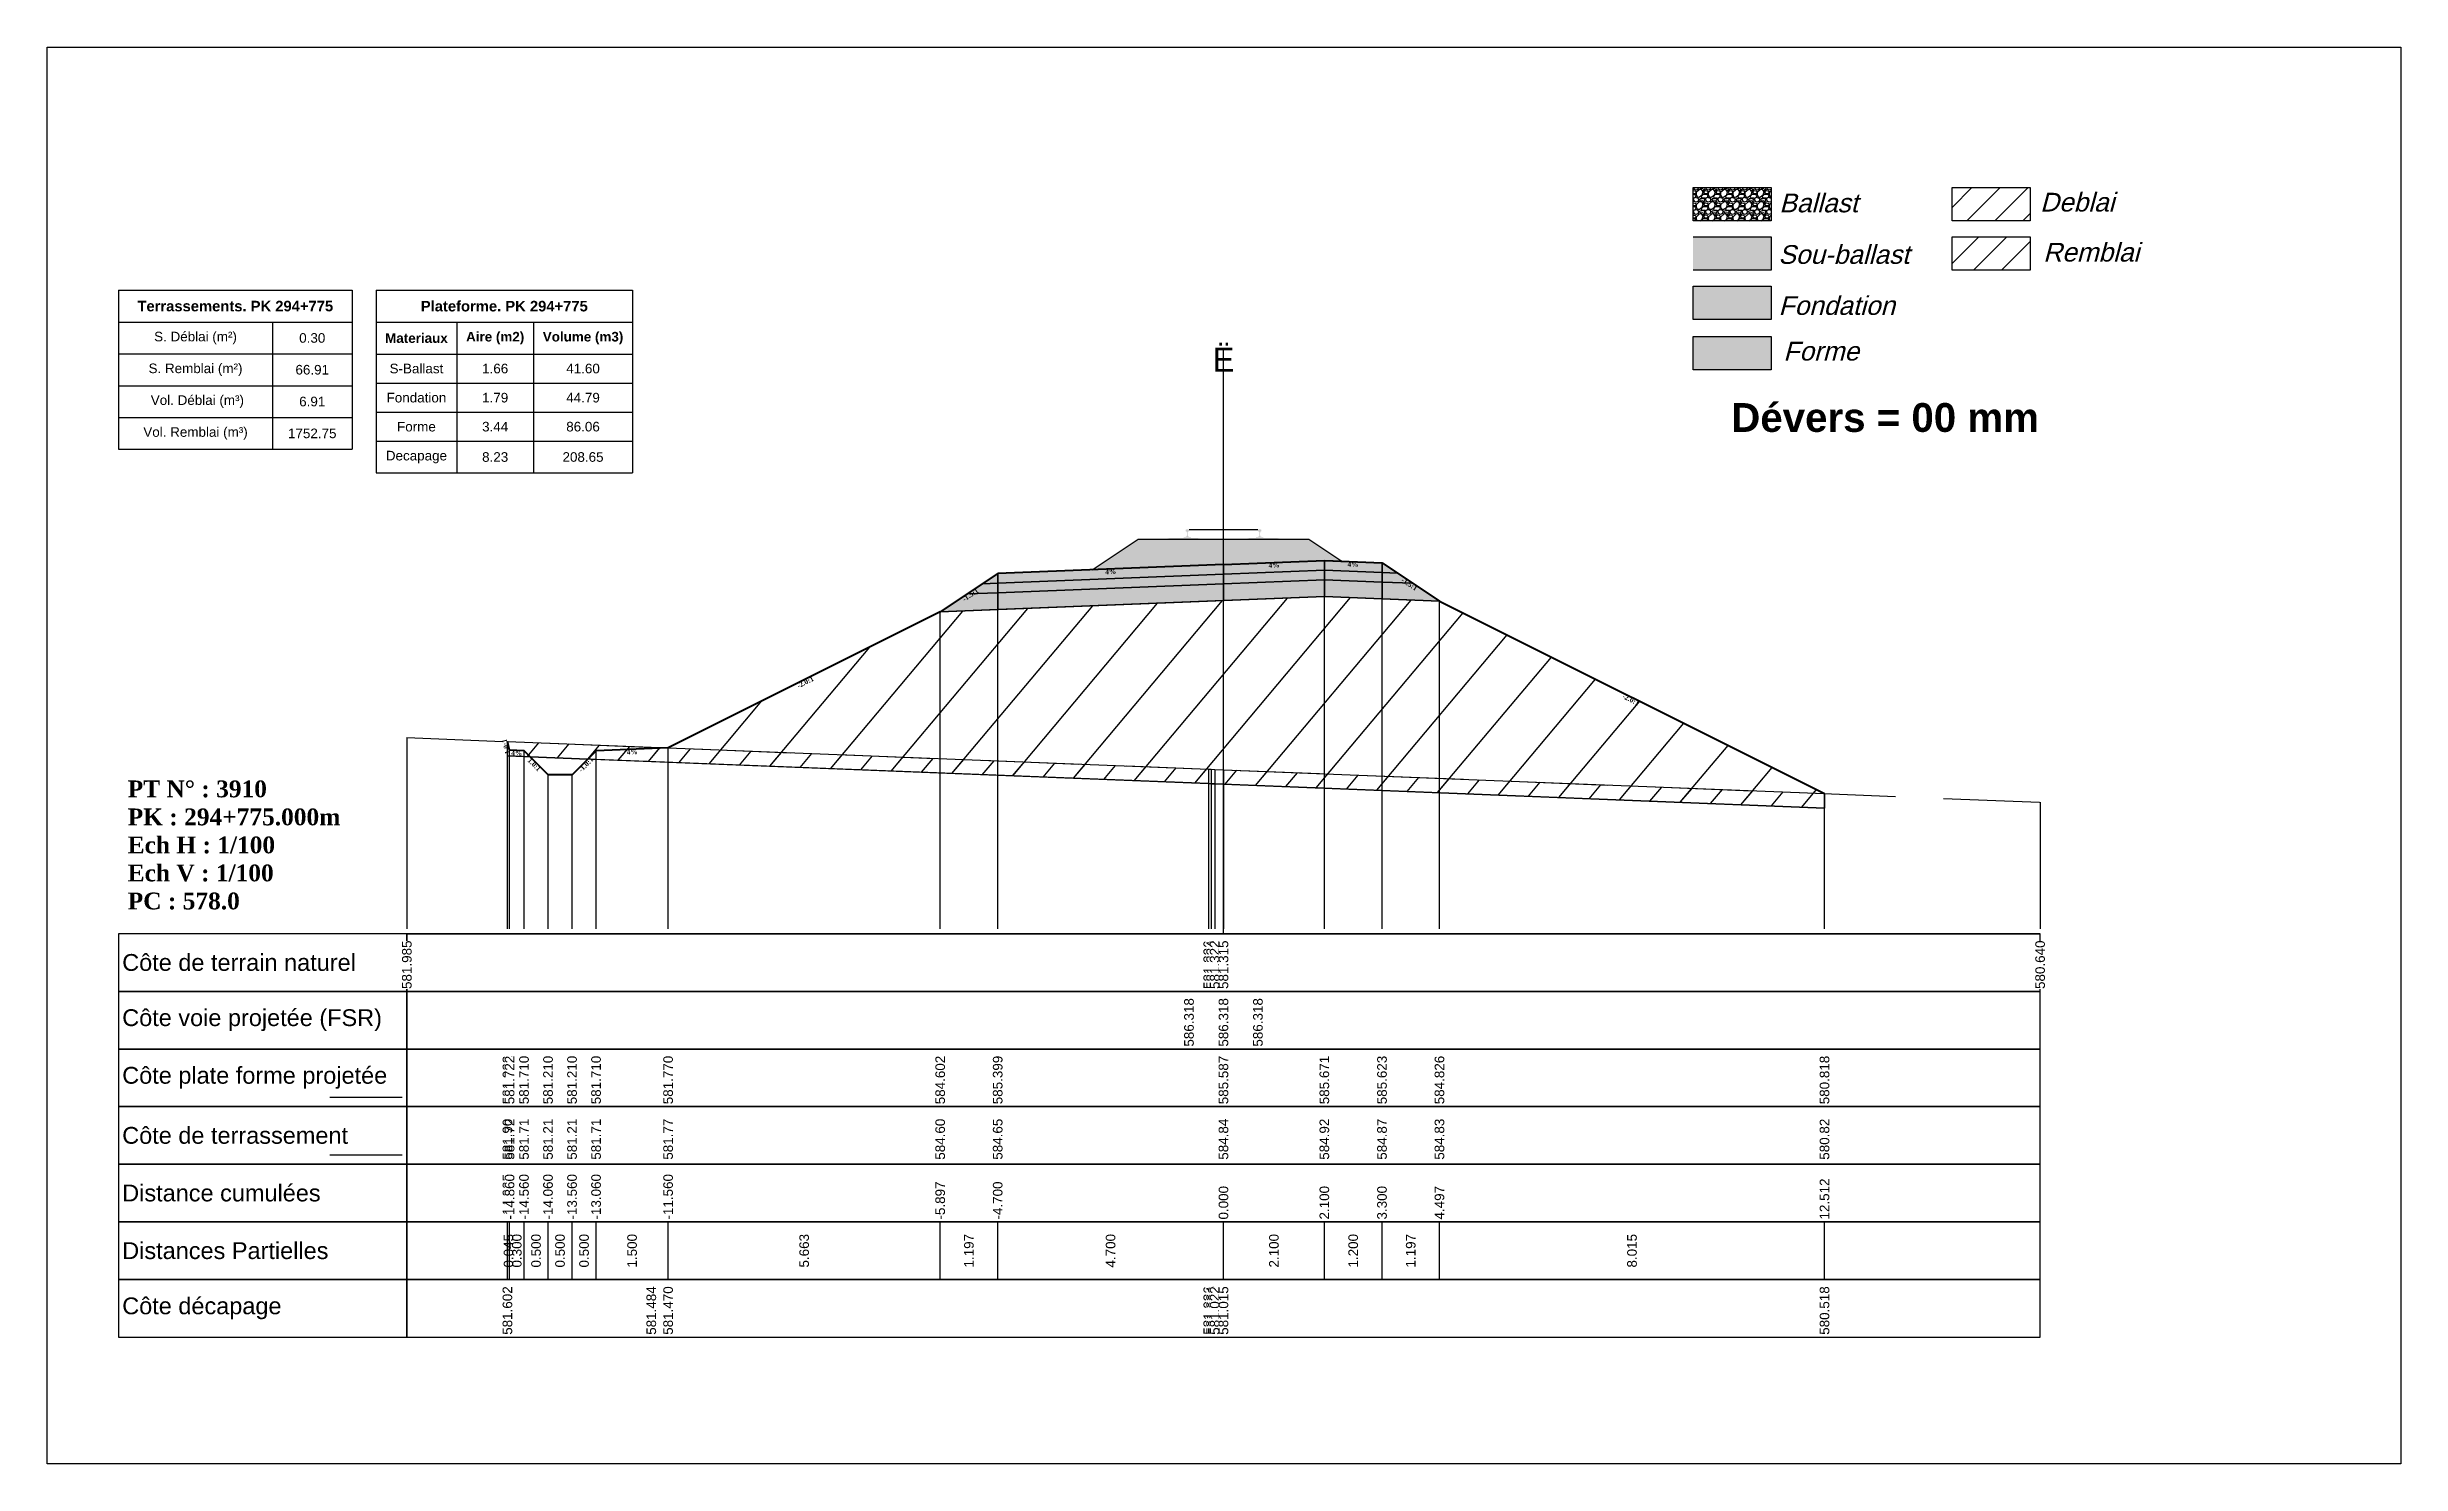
# Model space of a CAD drawing. Header units: millimetres. Extents: x 2762 to 3076, y 916 to 3305.
# Drawn here: x 2797.56 to 2846.56, y 3163.65 to 3193.15 of the extents above; entities that cross this region are included whole.
import ezdxf

# ---------------------------------------------------------------- set-up
doc = ezdxf.new("R2010")
doc.units = ezdxf.units.MM
doc.header["$LTSCALE"] = 2
doc.linetypes.add('CACHE', pattern=[9.525, 6.35, -3.175])
doc.linetypes.add('DASHED', pattern=[0.75, 0.5, -0.25])
for name, color, linetype in [('C-ANNO-TABL', 1, 'Continuous'), ('C-ANNO-TABL-TEXT', 150, 'Continuous'), ('C-ANNO-TABL-TITL', 150, 'Continuous'), ('C-ANNO-TABL-TTBL', 5, 'Continuous'), ('C-ROAD-CORR', 5, 'Continuous'), ('C-ROAD-SCTN', 7, 'Continuous')]:
    doc.layers.add(name, color=color, linetype=linetype)
doc.styles.add('ARIAL', font='arial.ttf')
doc.styles.add('C3D_Etiquette', font='romans.shx')
doc.styles.add('C3D_Profil_Travers', font='romans.shx')
doc.styles.get("Standard").update_dxf_attribs({"font": 'arial.ttf'})

msp = doc.modelspace()

# ---------------------------------------------------------------- texts
at = {"color": 7, "linetype": 'Continuous', "lineweight": -3}
for s, insert, char_height, attachment_point, style in [('{\\fWingdings|b0|i0|c2|p0;Ë}', (2822.055, 3186.384), 0.5, 8, 'C3D_Profil_Travers'), ('{\\fTimes New Roman|b1|i0|c0|p18;PT N° : 3910\\PPK : 294+775.000m\\PEch H : 1/100\\PEch V : 1/100\\PPC : 578.0}', (2799.243, 3175.184), 0.35, 7, 'C3D_Profil_Travers'), ('{\\fArial|b0|i0|c0|p34;Côte de terrain naturel}', (2799.129, 3174.084), 0.35, 4, 'C3D_Etiquette'), ('{\\fArial|b0|i0|c0|p34;Côte plate forme projetée}', (2799.129, 3171.684), 0.35, 4, 'C3D_Etiquette'), ('{\\fArial|b0|i0|c0|p34;Côte de terrassement}', (2799.129, 3170.484), 0.35, 4, 'C3D_Etiquette'), ('{\\fArial|b0|i0|c0|p34;Distance cumulées}', (2799.129, 3169.284), 0.35, 4, 'C3D_Etiquette'), ('{\\fArial|b0|i0|c0|p34;Distances Partielles}', (2799.129, 3168.084), 0.35, 4, 'C3D_Etiquette'), ('{\\fArial|b0|i0|c0|p34;Côte décapage}', (2799.129, 3166.884), 0.35, 4, 'C3D_Etiquette')]:
    msp.add_mtext(s, dxfattribs=dict(at, insert=insert, char_height=char_height, attachment_point=attachment_point, style=style))
at = {"insert": (2832.624, 3185.733), "char_height": 0.6, "attachment_point": 1}
msp.add_mtext_dynamic_manual_height_columns('{\\fArial|b1|i0|c0|p34;Dévers = 00 mm}', width=8.82587, gutter_width=1.25, heights=[0], dxfattribs=at)
at = {"color": 7, "linetype": 'Continuous', "lineweight": -3, "char_height": 0.1, "style": 'C3D_Etiquette'}
for s, insert, width, attachment_point, rotation in [('{\\fTimes New Roman|b1|i0|c0|p18;4%}', (2819.705, 3182.273), 0.42071, 2, 2.2906), ('{\\fTimes New Roman|b1|i0|c0|p18;4%}', (2823.105, 3182.409), 0.37094, 2, 2.2906), ('{\\fTimes New Roman|b1|i0|c0|p18;4%}', (2824.754, 3182.427), 0.42071, 2, 357.7094), ('{\\fTimes New Roman|b1|i0|c0|p18;-1.5:1}', (2816.758, 3181.781), 0.34598, 2, 33.6901), ('{\\fTimes New Roman|b1|i0|c0|p18;-1.5:1}', (2825.951, 3182.005), 0.34598, 2, 326.3099), ('{\\fTimes New Roman|b1|i0|c0|p18;-2.0:1}', (2813.328, 3179.966), 0.34598, 2, 26.5651), ('{\\fTimes New Roman|b1|i0|c0|p18;-2.0:1}', (2830.557, 3179.602), 0.34598, 2, 333.4349), ('{\\fTimes New Roman|b1|i0|c0|p18;1.0:1}', (2807.168, 3178.595), 0.29446, 8, 104.0362), ('{\\fTimes New Roman|b1|i0|c0|p18;4%}', (2807.344, 3178.496), 0.37094, 2, 357.7094), ('{\\fTimes New Roman|b1|i0|c0|p18;1.0:1}', (2807.742, 3178.241), 0.29001, 2, 315), ('{\\fTimes New Roman|b1|i0|c0|p18;-1.0:1}', (2808.747, 3178.241), 0.34598, 2, 45), ('{\\fTimes New Roman|b1|i0|c0|p18;4%}', (2809.745, 3178.52), 0.42071, 2, 2.2906)]:
    msp.add_mtext(s, dxfattribs=dict(at, insert=insert, width=width, attachment_point=attachment_point, rotation=rotation))
at = {"color": 7, "linetype": 'Continuous', "lineweight": -3, "insert": (2799.129, 3172.884), "char_height": 0.35, "attachment_point": 4}
msp.add_mtext('{\\fArial|b0|i0|c0|p34;Côte voie projetée (FSR)}', dxfattribs=at)
at = {"color": 7, "linetype": 'Continuous', "lineweight": -3, "char_height": 0.2, "rotation": 90, "style": 'C3D_Profil_Travers'}
for s, insert, attachment_point in [('{\\fArial|b0|i0|c0|p34;581.90}', (2807.149, 3169.979), 4), ('{\\fArial|b0|i0|c0|p34;581.72}', (2807.194, 3169.979), 4), ('{\\fArial|b0|i0|c0|p34;581.71}', (2807.494, 3169.979), 4), ('{\\fArial|b0|i0|c0|p34;581.21}', (2807.994, 3169.979), 4), ('{\\fArial|b0|i0|c0|p34;581.21}', (2808.494, 3169.979), 4), ('{\\fArial|b0|i0|c0|p34;581.71}', (2808.994, 3169.979), 4), ('{\\fArial|b0|i0|c0|p34;581.77}', (2810.494, 3169.979), 4), ('{\\fArial|b0|i0|c0|p34;584.60}', (2816.158, 3169.979), 4), ('{\\fArial|b0|i0|c0|p34;584.65}', (2817.355, 3169.979), 4), ('{\\fArial|b0|i0|c0|p34;584.84}', (2822.055, 3169.979), 4), ('{\\fArial|b0|i0|c0|p34;584.92}', (2824.155, 3169.979), 4), ('{\\fArial|b0|i0|c0|p34;584.87}', (2825.355, 3169.979), 4), ('{\\fArial|b0|i0|c0|p34;584.83}', (2826.551, 3169.979), 4), ('{\\fArial|b0|i0|c0|p34;580.82}', (2834.567, 3169.979), 4), ('{\\fArial|b0|i0|c0|p34;0.045}', (2807.172, 3168.084), 5), ('{\\fArial|b0|i0|c0|p34;0.300}', (2807.344, 3168.084), 5), ('{\\fArial|b0|i0|c0|p34;0.500}', (2807.744, 3168.084), 5), ('{\\fArial|b0|i0|c0|p34;0.500}', (2808.244, 3168.084), 5), ('{\\fArial|b0|i0|c0|p34;0.500}', (2808.744, 3168.084), 5), ('{\\fArial|b0|i0|c0|p34;1.500}', (2809.744, 3168.084), 5), ('{\\fArial|b0|i0|c0|p34;5.663}', (2813.326, 3168.084), 5), ('{\\fArial|b0|i0|c0|p34;1.197}', (2816.756, 3168.084), 5), ('{\\fArial|b0|i0|c0|p34;4.700}', (2819.705, 3168.084), 5), ('{\\fArial|b0|i0|c0|p34;2.100}', (2823.105, 3168.084), 5), ('{\\fArial|b0|i0|c0|p34;1.200}', (2824.755, 3168.084), 5), ('{\\fArial|b0|i0|c0|p34;1.197}', (2825.953, 3168.084), 5), ('{\\fArial|b0|i0|c0|p34;8.015}', (2830.559, 3168.084), 5)]:
    msp.add_mtext(s, dxfattribs=dict(at, insert=insert, attachment_point=attachment_point))
at = {"layer": 'C-ANNO-TABL-TEXT', "color": 7, "style": 'ARIAL', "oblique": 15}
for s, p in [('Ballast', (2833.624, 3189.705)), ('Deblai', (2839.054, 3189.721)), ('Sou-ballast', (2833.604, 3188.632)), ('Remblai', (2839.118, 3188.679)), ('Fondation', (2833.609, 3187.569)), ('Forme', (2833.709, 3186.619))]:
    msp.add_text(s, height=0.39, dxfattribs=at).set_placement(p)
at = {"layer": 'C-ANNO-TABL-TEXT', "color": 7, "linetype": 'Continuous', "lineweight": -3, "char_height": 0.2, "attachment_point": 5, "style": 'ARIAL'}
for s, insert in [('{\\fArial|b0|i0|c0|p34;\\C7;0.30}', (2803.085, 3187.088)), ('{\\fArial|b0|i0|c0|p34;\\C7;66.91}', (2803.085, 3186.426)), ('{\\fArial|b0|i0|c0|p34;\\C7;S-Ballast}', (2805.254, 3186.451)), ('{\\fArial|b0|i0|c0|p34;\\C7;1.66}', (2806.893, 3186.451)), ('{\\C18;\\c0;41.60}', (2808.722, 3186.451)), ('{\\fArial|b0|i0|c0|p34;\\C7;6.91}', (2803.085, 3185.764)), ('{\\fArial|b0|i0|c0|p34;\\C7;Fondation}', (2805.254, 3185.845)), ('{\\fArial|b0|i0|c0|p34;\\C7;1.79}', (2806.893, 3185.845)), ('{\\C18;\\c0;44.79}', (2808.722, 3185.845)), ('{\\fArial|b0|i0|c0|p34;\\C7;1752.75}', (2803.085, 3185.101)), ('{\\fArial|b0|i0|c0|p34;\\C7;Forme}', (2805.254, 3185.241)), ('{\\fArial|b0|i0|c0|p34;\\C7;3.44}', (2806.893, 3185.241)), ('{\\C18;\\c0;86.06}', (2808.722, 3185.241)), ('{\\fArial|b0|i0|c0|p34;\\C7;Decapage}', (2805.254, 3184.609)), ('{\\fArial|b0|i0|c0|p34;\\C7;8.23}', (2806.893, 3184.609)), ('{\\C18;\\c0;208.65}', (2808.722, 3184.609))]:
    msp.add_mtext(s, dxfattribs=dict(at, insert=insert))
at = {"layer": 'C-ANNO-TABL-TITL', "color": 7, "linetype": 'Continuous', "lineweight": -3, "attachment_point": 5, "style": 'ARIAL'}
for s, insert, char_height in [('{\\fArial|b1|i0|c0|p34;\\C7;Terrassements. PK 294+775}', (2801.483, 3187.751), 0.22), ('{\\fArial|b1|i0|c0|p34;\\C18;\\c0;Plateforme. PK 294+775}', (2807.083, 3187.75), 0.22), ('{\\fArial|b0|i0|c0|p34;\\C7;S. Déblai (m²) }', (2800.655, 3187.088), 0.2), ('{\\fArial|b1|i0|c0|p34;\\C7;Materiaux   }', (2805.254, 3187.085), 0.2), ('{\\fArial|b1|i0|c0|p34;\\C7;Aire (m2)}', (2806.893, 3187.085), 0.2), ('{\\fArial|b1|i0|c0|p34;\\C7;Volume (m3)}', (2808.722, 3187.085), 0.2), ('{\\fArial|b0|i0|c0|p34;\\C7;S. Remblai (m²) }', (2800.655, 3186.426), 0.2), ('{\\fArial|b0|i0|c0|p34;\\C7; Vol. Déblai (m³) }', (2800.655, 3185.764), 0.2), ('{\\fArial|b0|i0|c0|p34;\\C7;Vol. Remblai (m³)}', (2800.655, 3185.101), 0.2)]:
    msp.add_mtext(s, dxfattribs=dict(at, insert=insert, char_height=char_height))

# ---------------------------------------------------------------- hatches: boundary and pattern name
h = msp.add_hatch(color=11)
h.dxf.hatch_style = 1
h.paths.add_polyline_path([(2833.456, 3189.191), (2831.83, 3189.191), (2831.83, 3188.499), (2833.456, 3188.499)])
h = msp.add_hatch(color=30)
h.dxf.hatch_style = 1
h.paths.add_polyline_path([(2833.456, 3188.164), (2831.83, 3188.164), (2831.83, 3187.472), (2833.456, 3187.472)])
h = msp.add_hatch(color=83)
h.dxf.hatch_style = 1
h.paths.add_polyline_path([(2833.456, 3187.118), (2831.83, 3187.118), (2831.83, 3186.426), (2833.456, 3186.426)])
at = {"linetype": 'Continuous', "lineweight": -3}
msp.add_hatch(color=254, dxfattribs=at).paths.add_polyline_path([(2820.837, 3182.719), (2820.837, 3182.904), (2820.952, 3182.925), (2821.3, 3182.925), (2821.3, 3182.93), (2821.226, 3182.93), (2821.226, 3182.94), (2821.227, 3182.941), (2821.229, 3182.942), (2821.23, 3182.942), (2821.25, 3182.944), (2821.253, 3182.944), (2821.256, 3182.945), (2821.284, 3182.956), (2821.287, 3182.957), (2821.288, 3182.958), (2821.289, 3182.96), (2821.29, 3182.964), (2821.291, 3182.971), (2821.292, 3182.98), (2821.293, 3182.991), (2821.293, 3183.014), (2821.292, 3183.03), (2821.292, 3183.037), (2821.291, 3183.043), (2821.29, 3183.047), (2821.29, 3183.049), (2821.289, 3183.053), (2821.288, 3183.054), (2821.287, 3183.056), (2821.286, 3183.057), (2821.285, 3183.058), (2821.269, 3183.063), (2821.267, 3183.065), (2821.266, 3183.066), (2821.265, 3183.067), (2821.265, 3183.07), (2821.265, 3183.088), (2821.266, 3183.092), (2821.267, 3183.095), (2821.269, 3183.097), (2821.271, 3183.098), (2821.274, 3183.1), (2821.275, 3183.1), (2821.279, 3183.101), (2821.283, 3183.102), (2821.286, 3183.102), (2821.29, 3183.102), (2821.295, 3183.102), (2821.298, 3183.102), (2821.301, 3183.102), (2821.305, 3183.102), (2821.308, 3183.102), (2821.312, 3183.102), (2821.317, 3183.102), (2821.32, 3183.102), (2821.324, 3183.101), (2821.328, 3183.1), (2821.329, 3183.1), (2821.331, 3183.098), (2821.334, 3183.097), (2821.336, 3183.095), (2821.337, 3183.092), (2821.337, 3183.088), (2821.337, 3183.07), (2821.337, 3183.067), (2821.337, 3183.066), (2821.336, 3183.065), (2821.334, 3183.063), (2821.318, 3183.058), (2821.317, 3183.057), (2821.315, 3183.056), (2821.314, 3183.054), (2821.314, 3183.053), (2821.313, 3183.049), (2821.312, 3183.047), (2821.312, 3183.043), (2821.311, 3183.037), (2821.31, 3183.03), (2821.31, 3183.014), (2821.31, 3182.991), (2821.311, 3182.98), (2821.312, 3182.971), (2821.313, 3182.964), (2821.314, 3182.96), (2821.315, 3182.958), (2821.316, 3182.957), (2821.318, 3182.956), (2821.347, 3182.945), (2821.35, 3182.944), (2821.353, 3182.944), (2821.373, 3182.942), (2821.374, 3182.942), (2821.375, 3182.941), (2821.376, 3182.94), (2821.376, 3182.93), (2821.302, 3182.93), (2821.302, 3182.925), (2821.506, 3182.925), (2821.638, 3182.894), (2822.472, 3182.894), (2822.603, 3182.925), (2822.807, 3182.925), (2822.807, 3182.93), (2822.733, 3182.93), (2822.733, 3182.94), (2822.734, 3182.941), (2822.736, 3182.942), (2822.737, 3182.942), (2822.757, 3182.944), (2822.76, 3182.944), (2822.763, 3182.945), (2822.791, 3182.956), (2822.794, 3182.957), (2822.795, 3182.958), (2822.796, 3182.96), (2822.797, 3182.964), (2822.798, 3182.971), (2822.799, 3182.98), (2822.8, 3182.991), (2822.8, 3183.014), (2822.799, 3183.03), (2822.799, 3183.037), (2822.798, 3183.043), (2822.797, 3183.047), (2822.797, 3183.049), (2822.796, 3183.053), (2822.795, 3183.054), (2822.794, 3183.056), (2822.793, 3183.057), (2822.792, 3183.058), (2822.776, 3183.063), (2822.774, 3183.065), (2822.773, 3183.066), (2822.772, 3183.067), (2822.772, 3183.07), (2822.772, 3183.088), (2822.773, 3183.092), (2822.774, 3183.095), (2822.776, 3183.097), (2822.778, 3183.098), (2822.781, 3183.1), (2822.782, 3183.1), (2822.786, 3183.101), (2822.79, 3183.102), (2822.793, 3183.102), (2822.797, 3183.102), (2822.802, 3183.102), (2822.805, 3183.102), (2822.808, 3183.102), (2822.812, 3183.102), (2822.815, 3183.102), (2822.819, 3183.102), (2822.824, 3183.102), (2822.827, 3183.102), (2822.831, 3183.101), (2822.835, 3183.1), (2822.836, 3183.1), (2822.838, 3183.098), (2822.841, 3183.097), (2822.843, 3183.095), (2822.844, 3183.092), (2822.844, 3183.088), (2822.844, 3183.07), (2822.844, 3183.067), (2822.844, 3183.066), (2822.843, 3183.065), (2822.841, 3183.063), (2822.825, 3183.058), (2822.824, 3183.057), (2822.822, 3183.056), (2822.821, 3183.054), (2822.821, 3183.053), (2822.82, 3183.049), (2822.819, 3183.047), (2822.819, 3183.043), (2822.818, 3183.037), (2822.817, 3183.03), (2822.817, 3183.014), (2822.817, 3182.991), (2822.818, 3182.98), (2822.819, 3182.971), (2822.82, 3182.964), (2822.821, 3182.96), (2822.822, 3182.958), (2822.823, 3182.957), (2822.825, 3182.956), (2822.854, 3182.945), (2822.857, 3182.944), (2822.86, 3182.944), (2822.88, 3182.942), (2822.881, 3182.942), (2822.882, 3182.941), (2822.883, 3182.94), (2822.883, 3182.93), (2822.809, 3182.93), (2822.809, 3182.925), (2823.157, 3182.925), (2823.272, 3182.904), (2823.272, 3182.719)])
h = msp.add_hatch(dxfattribs=at)
h.set_pattern_fill('GRAVEL', color=252, scale=0.009, style=0)
h.set_pattern_definition([(228.0128, (2819.486781, 3182.490541), (-1.8288, -2.0574), [0.030755, -3.0447435]), (184.96974, (2819.466207, 3182.467681), (2.743199999, 0.228600013), [0.0527764, -5.2248644]), (132.51045, (2819.413629, 3182.463109), (2.286, -2.5146), [0.0372133, -3.684125]), (267.2737, (2819.324475, 3182.405959), (0.2286, 4.572), [0.0480604, -4.7579794]), (292.83365, (2819.322189, 3182.357953), (-1.143, 2.7432), [0.047127, -4.6655827]), (357.2737, (2819.340477, 3182.314519), (-4.572, 0.2286), [0.0480604, -4.7579794]), (37.69424, (2819.388483, 3182.312233), (-2.9718, -2.286), [0.0635574, -6.2921804]), (72.25533, (2819.438775, 3182.351095), (1.6002, 5.0292), [0.0600048, -5.940473]), (121.42957, (2819.457063, 3182.408245), (-1.8288, 2.9718), [0.048223, -4.774099]), (175.23636, (2819.431917, 3182.449393), (2.5146, -0.2286), [0.055054, -2.697654]), (222.39744, (2819.377053, 3182.453965), (-2.7432, -2.5146), [0.071197, -7.0485095]), (138.81407, (2819.55079, 3182.403673), (-1.6002, 1.3716), [0.0243004, -2.405751]), (171.46923, (2819.532501, 3182.419675), (2.9718, -0.4572), [0.0462314, -4.5769175]), (225, (2819.48678, 3182.42653), (-3e-17, -0.2286), [0.032329, -0.29096]), (203.1986, (2819.47078, 3182.453965), (1.143, 0.4572), [0.01741, -1.723556]), (291.8014, (2819.454777, 3182.447107), (-0.2286, 0.6858), [0.024621, -1.206428]), (30.9638, (2819.46392, 3182.424247), (0.6858, 0.4572), [0.039989, -1.292967]), (161.565, (2819.49821, 3182.44482), (0.4572, -0.2286), [0.028916, -0.693981]), (16.38954, (2819.322189, 3182.447107), (2.286, 0.6858), [0.040508, -4.0102944]), (70.34618, (2819.361051, 3182.458537), (-0.9144, -2.5146), [0.033984, -3.3643994]), (293.1986, (2819.49821, 3182.49054), (-0.4572, 1.143), [0.034819, -1.7061465]), (343.61046, (2819.511927, 3182.458537), (-2.286, 0.6858), [0.040508, -4.0102944]), (339.44395, (2819.32219, 3182.305375), (-1.143, 0.4572), [0.039063, -1.914096]), (294.77514, (2819.358765, 3182.291659), (-1.143, 2.5146), [0.0327305, -3.2403234]), (66.8014, (2819.500497, 3182.26194), (0.4572, 1.143), [0.034819, -1.7061465]), (17.35402, (2819.514213, 3182.293945), (-2.9718, -0.9144), [0.0383204, -3.793714]), (69.44395, (2819.388483, 3182.26194), (-0.4572, -1.143), [0.0195316, -1.933628]), (101.3099, (2819.48678, 3182.26194), (-0.2286, 0.9144), [0.011656, -1.1539795]), (165.9638, (2819.484495, 3182.27337), (0.6858, -0.2286), [0.047127, -0.895415]), (186.009, (2819.438775, 3182.284801), (2.286, 0.2286), [0.043674, -4.323723]), (303.69, (2819.46392, 3182.40367), (-0.2286, 0.4572), [0.032969, -0.79126]), (353.15723, (2819.482209, 3182.376241), (3.8862, -0.4572), [0.05756, -5.698441]), (60.9454, (2819.53936, 3182.369383), (-0.9144, -1.6002), [0.023536, -2.330045]), (90, (2819.5508, 3182.38996), (-0.2286, 0.2286), [0.013716, -0.214884]), (120.25644, (2819.434203, 3182.291659), (0.9144, -1.6002), [0.031758, -3.1440547]), (48.0128, (2819.418201, 3182.319091), (1.8288, 2.0574), [0.06151, -3.0139886]), (0, (2819.45935, 3182.3648), (0.2286, 0.2286), [0.059436, -0.169164]), (325.30485, (2819.518785, 3182.364811), (2.286, -1.6002), [0.036145, -3.5783385]), (254.0546, (2819.548503, 3182.344237), (-0.2286, -0.9144), [0.033285, -1.6309485]), (207.64598, (2819.539359, 3182.312233), (-4.3434, -2.286), [0.054193, -5.365122]), (175.42608, (2819.491353, 3182.287087), (-2.9718, 0.2286), [0.0573327, -5.675926])])
h.paths.add_polyline_path([(2819.322, 3182.262), (2820.28, 3182.9), (2823.83, 3182.9), (2824.519, 3182.441), (2824.155, 3182.455)])
h = msp.add_hatch(color=30, dxfattribs=at)
h.paths.add_polyline_path([(2825.355, 3182.007), (2825.355, 3182.207), (2825.674, 3182.194), (2825.993, 3181.982)])
h.paths.add_polyline_path([(2824.155, 3182.055), (2824.155, 3182.255), (2825.355, 3182.207), (2825.355, 3182.007)])
h.paths.add_polyline_path([(2822.055, 3181.971), (2822.055, 3182.171), (2824.155, 3182.255), (2824.155, 3182.055)])
h.paths.add_polyline_path([(2817.355, 3181.783), (2817.355, 3181.983), (2822.055, 3182.171), (2822.055, 3181.971)])
h.paths.add_polyline_path([(2816.716, 3181.758), (2817.035, 3181.97), (2817.355, 3181.983), (2817.355, 3181.783)])
h = msp.add_hatch(color=11, dxfattribs=at)
h.paths.add_polyline_path([(2825.355, 3182.207), (2825.355, 3182.407), (2825.674, 3182.194)])
h.paths.add_polyline_path([(2824.155, 3182.255), (2824.155, 3182.455), (2825.355, 3182.407), (2825.355, 3182.207)])
h.paths.add_polyline_path([(2822.055, 3182.171), (2822.055, 3182.371), (2824.155, 3182.455), (2824.155, 3182.255)])
h.paths.add_polyline_path([(2817.355, 3181.983), (2817.355, 3182.183), (2822.055, 3182.371), (2822.055, 3182.171)])
h.paths.add_polyline_path([(2817.035, 3181.97), (2817.355, 3182.183), (2817.355, 3181.983)])
h = msp.add_hatch(dxfattribs=at)
h.set_pattern_fill('_U', color=3, angle=50, style=0, pattern_type=0)
h.set_pattern_definition([(50, (2808.8205, 3178.3198), (-0.766044, 0.642788), [])])
h.paths.add_polyline_path([(2808.821, 3178.32), (2808.994, 3178.494), (2810.494, 3178.554), (2816.158, 3181.385), (2824.155, 3181.705), (2826.551, 3181.609), (2834.567, 3177.602), (2834.567, 3177.302), (2821.871, 3177.806), (2821.798, 3177.808), (2821.739, 3177.81)])
h.paths.add_polyline_path([(2807.149, 3178.386), (2807.149, 3178.686), (2807.194, 3178.506), (2807.494, 3178.494), (2807.621, 3178.367)])
h = msp.add_hatch(color=83, dxfattribs=at)
h.paths.add_polyline_path([(2825.355, 3181.657), (2825.355, 3182.007), (2825.993, 3181.982), (2826.551, 3181.609)])
h.paths.add_polyline_path([(2824.155, 3181.705), (2824.155, 3182.055), (2825.355, 3182.007), (2825.355, 3181.657)])
h.paths.add_polyline_path([(2822.055, 3181.621), (2822.055, 3181.971), (2824.155, 3182.055), (2824.155, 3181.705)])
h.paths.add_polyline_path([(2817.355, 3181.433), (2817.355, 3181.783), (2822.055, 3181.971), (2822.055, 3181.621)])
h.paths.add_polyline_path([(2816.158, 3181.385), (2816.716, 3181.758), (2817.355, 3181.783), (2817.355, 3181.433)])
h = msp.add_hatch(dxfattribs=at)
h.set_pattern_fill('_U', color=150, scale=0.5, angle=50, style=0, pattern_type=0)
h.set_pattern_definition([(50, (2808.8205, 3178.31976), (-0.383022, 0.321394), [])])
h.paths.add_polyline_path([(2808.821, 3178.32), (2808.994, 3178.494), (2810.494, 3178.554), (2821.739, 3178.11), (2821.798, 3178.108), (2821.871, 3178.106), (2834.567, 3177.602), (2834.567, 3177.302), (2821.871, 3177.806), (2821.798, 3177.808), (2821.739, 3177.81)])
h.paths.add_polyline_path([(2807.149, 3178.686), (2810.494, 3178.554), (2808.994, 3178.494), (2808.821, 3178.32), (2807.621, 3178.367), (2807.494, 3178.494), (2807.194, 3178.506)])
h.paths.add_polyline_path([(2807.149, 3178.386), (2807.149, 3178.686), (2807.194, 3178.506), (2807.494, 3178.494), (2807.621, 3178.367)])

# ---------------------------------------------------------------- linework, layer by layer
for p, q in [((2831.83, 3190.219), (2833.456, 3190.219)), ((2831.83, 3190.219), (2833.456, 3190.219)), ((2831.83, 3189.527), (2831.83, 3190.219)), ((2833.456, 3190.219), (2833.456, 3189.527)), ((2833.456, 3190.219), (2833.456, 3189.527)), ((2837.223, 3190.219), (2838.849, 3190.219)), ((2837.223, 3189.527), (2837.223, 3190.219)), ((2838.849, 3190.219), (2838.849, 3189.527)), ((2833.456, 3189.527), (2831.83, 3189.527)), ((2833.456, 3189.527), (2831.83, 3189.527)), ((2838.849, 3189.527), (2837.223, 3189.527)), ((2831.83, 3189.191), (2833.456, 3189.191)), ((2833.456, 3189.191), (2833.456, 3188.499)), ((2837.223, 3189.191), (2838.849, 3189.191)), ((2837.223, 3188.499), (2837.223, 3189.191)), ((2838.849, 3189.191), (2838.849, 3188.499)), ((2833.456, 3188.499), (2831.83, 3188.499)), ((2838.849, 3188.499), (2837.223, 3188.499)), ((2831.83, 3188.164), (2833.456, 3188.164)), ((2831.83, 3187.472), (2831.83, 3188.164)), ((2833.456, 3188.164), (2833.456, 3187.472)), ((2833.456, 3187.472), (2831.83, 3187.472)), ((2831.83, 3187.118), (2833.456, 3187.118)), ((2831.83, 3186.426), (2831.83, 3187.118)), ((2833.456, 3187.118), (2833.456, 3186.426)), ((2833.456, 3186.426), (2831.83, 3186.426))]:
    msp.add_line(p, q)
at = {"linetype": 'Continuous'}
for p, q in [((2831.833, 3190.172), (2831.83, 3190.173)), ((2831.83, 3190.17), (2831.833, 3190.172)), ((2831.87, 3190.144), (2831.83, 3190.15)), ((2831.83, 3190.104), (2831.88, 3190.098)), ((2831.83, 3190.083), (2831.856, 3190.083)), ((2831.882, 3190.019), (2831.83, 3189.992)), ((2831.833, 3189.918), (2831.83, 3189.919)), ((2831.83, 3189.916), (2831.833, 3189.918)), ((2831.834, 3189.969), (2831.849, 3189.934)), ((2831.835, 3189.969), (2831.851, 3190.005)), ((2831.836, 3190.219), (2831.849, 3190.188)), ((2831.848, 3190.188), (2831.891, 3190.175)), ((2831.848, 3189.934), (2831.891, 3189.921)), ((2831.851, 3190.005), (2831.892, 3190.018)), ((2831.855, 3190.086), (2831.889, 3190.063)), ((2831.893, 3190.128), (2831.872, 3190.145)), ((2831.879, 3190.088), (2831.892, 3190.111)), ((2831.889, 3190.061), (2831.879, 3190.025)), ((2831.891, 3190.175), (2831.935, 3190.188)), ((2831.891, 3190.016), (2831.932, 3190.001)), ((2831.891, 3189.921), (2831.935, 3189.934)), ((2831.894, 3190.129), (2831.892, 3190.076)), ((2831.892, 3190.111), (2831.892, 3190.127)), ((2831.892, 3190.076), (2831.912, 3190.028)), ((2831.959, 3190.175), (2831.9, 3190.122)), ((2831.959, 3189.921), (2831.9, 3189.868)), ((2831.912, 3190.025), (2831.965, 3190.022)), ((2831.931, 3190.003), (2831.946, 3189.97)), ((2831.935, 3190.187), (2831.946, 3190.219)), ((2831.935, 3189.933), (2831.948, 3189.969)), ((2832.012, 3190.175), (2831.951, 3190.18)), ((2832.012, 3189.921), (2831.951, 3189.926)), ((2831.992, 3189.939), (2831.964, 3189.969)), ((2831.965, 3190.025), (2832.021, 3190.068)), ((2831.965, 3189.969), (2831.973, 3189.989)), ((2831.992, 3190.193), (2831.968, 3190.219)), ((2832.021, 3189.989), (2831.973, 3189.984)), ((2832.035, 3190.199), (2831.977, 3190.194)), ((2832.035, 3189.945), (2831.977, 3189.94)), ((2831.999, 3190.033), (2832.044, 3190.083)), ((2832.018, 3190.003), (2832, 3190.034)), ((2832.039, 3190.131), (2832.011, 3190.176)), ((2832.039, 3189.877), (2832.011, 3189.922)), ((2832.08, 3189.999), (2832.016, 3190.004)), ((2832.021, 3190.068), (2832.041, 3190.132)), ((2832.072, 3189.982), (2832.021, 3189.994)), ((2832.038, 3190.175), (2832.048, 3190.15)), ((2832.038, 3189.921), (2832.048, 3189.896)), ((2832.057, 3190.183), (2832.039, 3190.176)), ((2832.057, 3189.929), (2832.039, 3189.922)), ((2832.044, 3190.083), (2832.11, 3190.083)), ((2832.049, 3190.149), (2832.087, 3190.172)), ((2832.074, 3190.152), (2832.049, 3190.127)), ((2832.049, 3190.127), (2832.069, 3190.096)), ((2832.049, 3189.895), (2832.087, 3189.918)), ((2832.069, 3190.219), (2832.051, 3190.198)), ((2832.069, 3190.219), (2832.051, 3190.198)), ((2832.074, 3189.97), (2832.051, 3189.944)), ((2832.087, 3190.172), (2832.056, 3190.182)), ((2832.087, 3189.918), (2832.056, 3189.928)), ((2832.07, 3190.106), (2832.134, 3190.098)), ((2832.074, 3189.969), (2832.072, 3189.982)), ((2832.124, 3190.144), (2832.074, 3190.151)), ((2832.124, 3190.144), (2832.074, 3190.151)), ((2832.136, 3190.019), (2832.083, 3189.991)), ((2832.088, 3189.969), (2832.103, 3189.934)), ((2832.089, 3189.969), (2832.105, 3190.005)), ((2832.09, 3190.219), (2832.103, 3190.188)), ((2832.09, 3190.219), (2832.103, 3190.188)), ((2832.102, 3190.188), (2832.145, 3190.175)), ((2832.102, 3190.188), (2832.145, 3190.175)), ((2832.102, 3189.934), (2832.145, 3189.921)), ((2832.105, 3190.005), (2832.146, 3190.018)), ((2832.109, 3190.086), (2832.143, 3190.063)), ((2832.147, 3190.128), (2832.126, 3190.145)), ((2832.147, 3190.128), (2832.126, 3190.145)), ((2832.133, 3190.088), (2832.146, 3190.111)), ((2832.143, 3190.061), (2832.133, 3190.025)), ((2832.145, 3190.175), (2832.189, 3190.188)), ((2832.145, 3190.175), (2832.189, 3190.188)), ((2832.145, 3190.016), (2832.186, 3190.001)), ((2832.145, 3189.921), (2832.189, 3189.934)), ((2832.148, 3190.129), (2832.146, 3190.076)), ((2832.148, 3190.129), (2832.146, 3190.076)), ((2832.146, 3190.111), (2832.146, 3190.127)), ((2832.146, 3190.111), (2832.146, 3190.127)), ((2832.146, 3190.076), (2832.166, 3190.028)), ((2832.213, 3190.175), (2832.154, 3190.122)), ((2832.213, 3190.175), (2832.154, 3190.122)), ((2832.213, 3189.921), (2832.154, 3189.868)), ((2832.166, 3190.025), (2832.219, 3190.022)), ((2832.185, 3190.003), (2832.2, 3189.97)), ((2832.189, 3190.187), (2832.2, 3190.219)), ((2832.189, 3190.187), (2832.2, 3190.219)), ((2832.189, 3189.933), (2832.202, 3189.969)), ((2832.266, 3190.175), (2832.205, 3190.18)), ((2832.266, 3190.175), (2832.205, 3190.18)), ((2832.266, 3189.921), (2832.205, 3189.926)), ((2832.246, 3189.939), (2832.218, 3189.969)), ((2832.219, 3190.025), (2832.275, 3190.068)), ((2832.219, 3190.025), (2832.275, 3190.068)), ((2832.219, 3189.969), (2832.227, 3189.989)), ((2832.246, 3190.193), (2832.222, 3190.219)), ((2832.246, 3190.193), (2832.222, 3190.219)), ((2832.275, 3189.989), (2832.227, 3189.984)), ((2832.289, 3190.199), (2832.231, 3190.194)), ((2832.289, 3190.199), (2832.231, 3190.194)), ((2832.289, 3189.945), (2832.231, 3189.94)), ((2832.253, 3190.033), (2832.298, 3190.083)), ((2832.253, 3190.033), (2832.298, 3190.083)), ((2832.272, 3190.003), (2832.254, 3190.034)), ((2832.272, 3190.003), (2832.254, 3190.034)), ((2832.293, 3190.131), (2832.265, 3190.176)), ((2832.293, 3190.131), (2832.265, 3190.176)), ((2832.293, 3189.877), (2832.265, 3189.922)), ((2832.334, 3189.999), (2832.27, 3190.004)), ((2832.334, 3189.999), (2832.27, 3190.004)), ((2832.275, 3190.068), (2832.295, 3190.132)), ((2832.275, 3190.068), (2832.295, 3190.132)), ((2832.326, 3189.982), (2832.275, 3189.994)), ((2832.326, 3189.982), (2832.275, 3189.994)), ((2832.292, 3190.175), (2832.302, 3190.15)), ((2832.292, 3190.175), (2832.302, 3190.15)), ((2832.292, 3189.921), (2832.302, 3189.896)), ((2832.311, 3190.183), (2832.293, 3190.176)), ((2832.311, 3190.183), (2832.293, 3190.176)), ((2832.311, 3189.929), (2832.293, 3189.922)), ((2832.298, 3190.083), (2832.364, 3190.083)), ((2832.298, 3190.083), (2832.364, 3190.083)), ((2832.303, 3190.149), (2832.341, 3190.172)), ((2832.303, 3190.149), (2832.341, 3190.172)), ((2832.328, 3190.152), (2832.303, 3190.127)), ((2832.328, 3190.152), (2832.303, 3190.127)), ((2832.303, 3190.127), (2832.323, 3190.096)), ((2832.303, 3190.127), (2832.323, 3190.096)), ((2832.303, 3189.895), (2832.341, 3189.918)), ((2832.323, 3190.219), (2832.305, 3190.198)), ((2832.323, 3190.219), (2832.305, 3190.198)), ((2832.328, 3189.97), (2832.305, 3189.944)), ((2832.328, 3189.97), (2832.305, 3189.944)), ((2832.341, 3190.172), (2832.31, 3190.182)), ((2832.341, 3190.172), (2832.31, 3190.182)), ((2832.341, 3189.918), (2832.31, 3189.928)), ((2832.324, 3190.106), (2832.388, 3190.098)), ((2832.324, 3190.106), (2832.388, 3190.098)), ((2832.328, 3189.969), (2832.326, 3189.982)), ((2832.328, 3189.969), (2832.326, 3189.982)), ((2832.378, 3190.144), (2832.328, 3190.151)), ((2832.378, 3190.144), (2832.328, 3190.151)), ((2832.39, 3190.019), (2832.337, 3189.991)), ((2832.39, 3190.019), (2832.337, 3189.991)), ((2832.342, 3189.969), (2832.357, 3189.934)), ((2832.342, 3189.969), (2832.357, 3189.934)), ((2832.343, 3189.969), (2832.359, 3190.005)), ((2832.343, 3189.969), (2832.359, 3190.005)), ((2832.344, 3190.219), (2832.357, 3190.188)), ((2832.344, 3190.219), (2832.357, 3190.188)), ((2832.356, 3190.188), (2832.399, 3190.175)), ((2832.356, 3190.188), (2832.399, 3190.175)), ((2832.356, 3189.934), (2832.399, 3189.921)), ((2832.356, 3189.934), (2832.399, 3189.921)), ((2832.359, 3190.005), (2832.4, 3190.018)), ((2832.359, 3190.005), (2832.4, 3190.018)), ((2832.363, 3190.086), (2832.397, 3190.063)), ((2832.363, 3190.086), (2832.397, 3190.063)), ((2832.401, 3190.128), (2832.38, 3190.145)), ((2832.401, 3190.128), (2832.38, 3190.145)), ((2832.387, 3190.088), (2832.4, 3190.111)), ((2832.387, 3190.088), (2832.4, 3190.111)), ((2832.397, 3190.061), (2832.387, 3190.025)), ((2832.397, 3190.061), (2832.387, 3190.025)), ((2832.399, 3190.175), (2832.443, 3190.188)), ((2832.399, 3190.175), (2832.443, 3190.188)), ((2832.399, 3190.016), (2832.44, 3190.001)), ((2832.399, 3190.016), (2832.44, 3190.001)), ((2832.399, 3189.921), (2832.443, 3189.934)), ((2832.399, 3189.921), (2832.443, 3189.934)), ((2832.402, 3190.129), (2832.4, 3190.076)), ((2832.402, 3190.129), (2832.4, 3190.076)), ((2832.4, 3190.111), (2832.4, 3190.127)), ((2832.4, 3190.111), (2832.4, 3190.127)), ((2832.4, 3190.076), (2832.42, 3190.028)), ((2832.4, 3190.076), (2832.42, 3190.028)), ((2832.467, 3190.175), (2832.408, 3190.122)), ((2832.467, 3190.175), (2832.408, 3190.122)), ((2832.467, 3189.921), (2832.408, 3189.868)), ((2832.467, 3189.921), (2832.408, 3189.868)), ((2832.42, 3190.025), (2832.473, 3190.022)), ((2832.42, 3190.025), (2832.473, 3190.022)), ((2832.439, 3190.003), (2832.454, 3189.97)), ((2832.439, 3190.003), (2832.454, 3189.97)), ((2832.443, 3190.187), (2832.454, 3190.219)), ((2832.443, 3190.187), (2832.454, 3190.219)), ((2832.443, 3189.933), (2832.456, 3189.969)), ((2832.443, 3189.933), (2832.456, 3189.969)), ((2832.52, 3190.175), (2832.459, 3190.18)), ((2832.52, 3190.175), (2832.459, 3190.18)), ((2832.52, 3189.921), (2832.459, 3189.926)), ((2832.52, 3189.921), (2832.459, 3189.926)), ((2832.5, 3189.939), (2832.472, 3189.969)), ((2832.5, 3189.939), (2832.472, 3189.969)), ((2832.473, 3190.025), (2832.529, 3190.068)), ((2832.473, 3190.025), (2832.529, 3190.068)), ((2832.473, 3189.969), (2832.481, 3189.989)), ((2832.473, 3189.969), (2832.481, 3189.989)), ((2832.5, 3190.193), (2832.476, 3190.219)), ((2832.5, 3190.193), (2832.476, 3190.219)), ((2832.529, 3189.989), (2832.481, 3189.984)), ((2832.529, 3189.989), (2832.481, 3189.984)), ((2832.543, 3190.199), (2832.485, 3190.194)), ((2832.543, 3190.199), (2832.485, 3190.194)), ((2832.543, 3189.945), (2832.485, 3189.94)), ((2832.543, 3189.945), (2832.485, 3189.94)), ((2832.507, 3190.033), (2832.552, 3190.083)), ((2832.507, 3190.033), (2832.552, 3190.083)), ((2832.526, 3190.003), (2832.508, 3190.034)), ((2832.526, 3190.003), (2832.508, 3190.034)), ((2832.547, 3190.131), (2832.519, 3190.176)), ((2832.547, 3190.131), (2832.519, 3190.176)), ((2832.547, 3189.877), (2832.519, 3189.922)), ((2832.547, 3189.877), (2832.519, 3189.922)), ((2832.588, 3189.999), (2832.524, 3190.004)), ((2832.588, 3189.999), (2832.524, 3190.004)), ((2832.529, 3190.068), (2832.549, 3190.132)), ((2832.529, 3190.068), (2832.549, 3190.132)), ((2832.58, 3189.982), (2832.529, 3189.994)), ((2832.58, 3189.982), (2832.529, 3189.994)), ((2832.546, 3190.175), (2832.556, 3190.15)), ((2832.546, 3190.175), (2832.556, 3190.15)), ((2832.546, 3189.921), (2832.556, 3189.896)), ((2832.546, 3189.921), (2832.556, 3189.896)), ((2832.565, 3190.183), (2832.547, 3190.176)), ((2832.565, 3190.183), (2832.547, 3190.176)), ((2832.565, 3189.929), (2832.547, 3189.922)), ((2832.565, 3189.929), (2832.547, 3189.922)), ((2832.552, 3190.083), (2832.618, 3190.083)), ((2832.552, 3190.083), (2832.618, 3190.083)), ((2832.557, 3190.149), (2832.595, 3190.172)), ((2832.557, 3190.149), (2832.595, 3190.172)), ((2832.582, 3190.152), (2832.557, 3190.127)), ((2832.582, 3190.152), (2832.557, 3190.127)), ((2832.557, 3190.127), (2832.577, 3190.096)), ((2832.557, 3190.127), (2832.577, 3190.096)), ((2832.557, 3189.895), (2832.595, 3189.918)), ((2832.557, 3189.895), (2832.595, 3189.918)), ((2832.577, 3190.219), (2832.559, 3190.198)), ((2832.577, 3190.219), (2832.559, 3190.198)), ((2832.582, 3189.97), (2832.559, 3189.944)), ((2832.582, 3189.97), (2832.559, 3189.944)), ((2832.595, 3190.172), (2832.564, 3190.182)), ((2832.595, 3190.172), (2832.564, 3190.182)), ((2832.595, 3189.918), (2832.564, 3189.928)), ((2832.595, 3189.918), (2832.564, 3189.928)), ((2832.578, 3190.106), (2832.642, 3190.098)), ((2832.578, 3190.106), (2832.642, 3190.098)), ((2832.582, 3189.969), (2832.58, 3189.982)), ((2832.582, 3189.969), (2832.58, 3189.982)), ((2832.632, 3190.144), (2832.582, 3190.151)), ((2832.632, 3190.144), (2832.582, 3190.151)), ((2832.644, 3190.019), (2832.591, 3189.991)), ((2832.644, 3190.019), (2832.591, 3189.991)), ((2832.596, 3189.969), (2832.611, 3189.934)), ((2832.596, 3189.969), (2832.611, 3189.934)), ((2832.597, 3189.969), (2832.613, 3190.005)), ((2832.597, 3189.969), (2832.613, 3190.005)), ((2832.598, 3190.219), (2832.611, 3190.188)), ((2832.598, 3190.219), (2832.611, 3190.188)), ((2832.61, 3190.188), (2832.653, 3190.175)), ((2832.61, 3190.188), (2832.653, 3190.175)), ((2832.61, 3189.934), (2832.653, 3189.921)), ((2832.61, 3189.934), (2832.653, 3189.921)), ((2832.613, 3190.005), (2832.654, 3190.018)), ((2832.613, 3190.005), (2832.654, 3190.018)), ((2832.617, 3190.086), (2832.651, 3190.063)), ((2832.617, 3190.086), (2832.651, 3190.063)), ((2832.655, 3190.128), (2832.634, 3190.145)), ((2832.655, 3190.128), (2832.634, 3190.145)), ((2832.641, 3190.088), (2832.654, 3190.111)), ((2832.641, 3190.088), (2832.654, 3190.111)), ((2832.651, 3190.061), (2832.641, 3190.025)), ((2832.651, 3190.061), (2832.641, 3190.025)), ((2832.653, 3190.175), (2832.697, 3190.188)), ((2832.653, 3190.175), (2832.697, 3190.188)), ((2832.653, 3190.016), (2832.694, 3190.001)), ((2832.653, 3190.016), (2832.694, 3190.001)), ((2832.653, 3189.921), (2832.697, 3189.934)), ((2832.653, 3189.921), (2832.697, 3189.934)), ((2832.656, 3190.129), (2832.654, 3190.076)), ((2832.656, 3190.129), (2832.654, 3190.076)), ((2832.654, 3190.111), (2832.654, 3190.127)), ((2832.654, 3190.111), (2832.654, 3190.127)), ((2832.654, 3190.076), (2832.674, 3190.028)), ((2832.654, 3190.076), (2832.674, 3190.028)), ((2832.721, 3190.175), (2832.662, 3190.122)), ((2832.721, 3190.175), (2832.662, 3190.122)), ((2832.721, 3189.921), (2832.662, 3189.868)), ((2832.721, 3189.921), (2832.662, 3189.868)), ((2832.674, 3190.025), (2832.727, 3190.022)), ((2832.674, 3190.025), (2832.727, 3190.022)), ((2832.693, 3190.003), (2832.708, 3189.97)), ((2832.693, 3190.003), (2832.708, 3189.97)), ((2832.697, 3190.187), (2832.708, 3190.219)), ((2832.697, 3190.187), (2832.708, 3190.219)), ((2832.697, 3189.933), (2832.71, 3189.969)), ((2832.697, 3189.933), (2832.71, 3189.969)), ((2832.774, 3190.175), (2832.713, 3190.18)), ((2832.774, 3190.175), (2832.713, 3190.18)), ((2832.774, 3189.921), (2832.713, 3189.926)), ((2832.774, 3189.921), (2832.713, 3189.926)), ((2832.754, 3189.939), (2832.726, 3189.969)), ((2832.754, 3189.939), (2832.726, 3189.969)), ((2832.727, 3190.025), (2832.783, 3190.068)), ((2832.727, 3190.025), (2832.783, 3190.068)), ((2832.727, 3189.969), (2832.735, 3189.989)), ((2832.727, 3189.969), (2832.735, 3189.989)), ((2832.754, 3190.193), (2832.73, 3190.219)), ((2832.754, 3190.193), (2832.73, 3190.219)), ((2832.783, 3189.989), (2832.735, 3189.984)), ((2832.783, 3189.989), (2832.735, 3189.984)), ((2832.797, 3190.199), (2832.739, 3190.194)), ((2832.797, 3190.199), (2832.739, 3190.194)), ((2832.797, 3189.945), (2832.739, 3189.94)), ((2832.797, 3189.945), (2832.739, 3189.94)), ((2832.761, 3190.033), (2832.806, 3190.083)), ((2832.761, 3190.033), (2832.806, 3190.083)), ((2832.78, 3190.003), (2832.762, 3190.034)), ((2832.78, 3190.003), (2832.762, 3190.034)), ((2832.801, 3190.131), (2832.773, 3190.176)), ((2832.801, 3190.131), (2832.773, 3190.176)), ((2832.801, 3189.877), (2832.773, 3189.922)), ((2832.801, 3189.877), (2832.773, 3189.922)), ((2832.842, 3189.999), (2832.778, 3190.004)), ((2832.842, 3189.999), (2832.778, 3190.004)), ((2832.783, 3190.068), (2832.803, 3190.132)), ((2832.783, 3190.068), (2832.803, 3190.132)), ((2832.834, 3189.982), (2832.783, 3189.994)), ((2832.834, 3189.982), (2832.783, 3189.994)), ((2832.8, 3190.175), (2832.81, 3190.15)), ((2832.8, 3190.175), (2832.81, 3190.15)), ((2832.8, 3189.921), (2832.81, 3189.896)), ((2832.8, 3189.921), (2832.81, 3189.896)), ((2832.819, 3190.183), (2832.801, 3190.176)), ((2832.819, 3190.183), (2832.801, 3190.176)), ((2832.819, 3189.929), (2832.801, 3189.922)), ((2832.819, 3189.929), (2832.801, 3189.922)), ((2832.806, 3190.083), (2832.872, 3190.083)), ((2832.806, 3190.083), (2832.872, 3190.083)), ((2832.811, 3190.149), (2832.849, 3190.172)), ((2832.811, 3190.149), (2832.849, 3190.172)), ((2832.836, 3190.152), (2832.811, 3190.127)), ((2832.836, 3190.152), (2832.811, 3190.127)), ((2832.811, 3190.127), (2832.831, 3190.096)), ((2832.811, 3190.127), (2832.831, 3190.096)), ((2832.811, 3189.895), (2832.849, 3189.918)), ((2832.811, 3189.895), (2832.849, 3189.918)), ((2832.831, 3190.219), (2832.813, 3190.198)), ((2832.831, 3190.219), (2832.813, 3190.198)), ((2832.836, 3189.97), (2832.813, 3189.944)), ((2832.836, 3189.97), (2832.813, 3189.944)), ((2832.849, 3190.172), (2832.818, 3190.182)), ((2832.849, 3190.172), (2832.818, 3190.182)), ((2832.849, 3189.918), (2832.818, 3189.928)), ((2832.849, 3189.918), (2832.818, 3189.928)), ((2832.832, 3190.106), (2832.896, 3190.098)), ((2832.832, 3190.106), (2832.896, 3190.098)), ((2832.836, 3189.969), (2832.834, 3189.982)), ((2832.836, 3189.969), (2832.834, 3189.982)), ((2832.886, 3190.144), (2832.836, 3190.151)), ((2832.886, 3190.144), (2832.836, 3190.151)), ((2832.898, 3190.019), (2832.845, 3189.991)), ((2832.898, 3190.019), (2832.845, 3189.991)), ((2832.85, 3189.969), (2832.865, 3189.934)), ((2832.85, 3189.969), (2832.865, 3189.934)), ((2832.851, 3189.969), (2832.867, 3190.005)), ((2832.851, 3189.969), (2832.867, 3190.005)), ((2832.852, 3190.219), (2832.865, 3190.188)), ((2832.852, 3190.219), (2832.865, 3190.188)), ((2832.864, 3190.188), (2832.907, 3190.175)), ((2832.864, 3190.188), (2832.907, 3190.175)), ((2832.864, 3189.934), (2832.907, 3189.921)), ((2832.864, 3189.934), (2832.907, 3189.921)), ((2832.867, 3190.005), (2832.908, 3190.018)), ((2832.867, 3190.005), (2832.908, 3190.018)), ((2832.871, 3190.086), (2832.905, 3190.063)), ((2832.871, 3190.086), (2832.905, 3190.063)), ((2832.909, 3190.128), (2832.888, 3190.145)), ((2832.909, 3190.128), (2832.888, 3190.145)), ((2832.895, 3190.088), (2832.908, 3190.111)), ((2832.895, 3190.088), (2832.908, 3190.111)), ((2832.905, 3190.061), (2832.895, 3190.025)), ((2832.905, 3190.061), (2832.895, 3190.025)), ((2832.907, 3190.175), (2832.951, 3190.188)), ((2832.907, 3190.175), (2832.951, 3190.188)), ((2832.907, 3190.016), (2832.948, 3190.001)), ((2832.907, 3190.016), (2832.948, 3190.001)), ((2832.907, 3189.921), (2832.951, 3189.934)), ((2832.907, 3189.921), (2832.951, 3189.934)), ((2832.91, 3190.129), (2832.908, 3190.076)), ((2832.91, 3190.129), (2832.908, 3190.076)), ((2832.908, 3190.111), (2832.908, 3190.127)), ((2832.908, 3190.111), (2832.908, 3190.127)), ((2832.908, 3190.076), (2832.928, 3190.028)), ((2832.908, 3190.076), (2832.928, 3190.028)), ((2832.975, 3190.175), (2832.916, 3190.122)), ((2832.975, 3190.175), (2832.916, 3190.122)), ((2832.975, 3189.921), (2832.916, 3189.868)), ((2832.975, 3189.921), (2832.916, 3189.868)), ((2832.928, 3190.025), (2832.981, 3190.022)), ((2832.928, 3190.025), (2832.981, 3190.022)), ((2832.947, 3190.003), (2832.962, 3189.97)), ((2832.947, 3190.003), (2832.962, 3189.97)), ((2832.951, 3190.187), (2832.962, 3190.219)), ((2832.951, 3190.187), (2832.962, 3190.219)), ((2832.951, 3189.933), (2832.964, 3189.969)), ((2832.951, 3189.933), (2832.964, 3189.969)), ((2833.028, 3190.175), (2832.967, 3190.18)), ((2833.028, 3190.175), (2832.967, 3190.18)), ((2833.028, 3189.921), (2832.967, 3189.926)), ((2833.028, 3189.921), (2832.967, 3189.926)), ((2833.008, 3189.939), (2832.98, 3189.969)), ((2833.008, 3189.939), (2832.98, 3189.969)), ((2832.981, 3190.025), (2833.037, 3190.068)), ((2832.981, 3190.025), (2833.037, 3190.068)), ((2832.981, 3189.969), (2832.989, 3189.989)), ((2832.981, 3189.969), (2832.989, 3189.989)), ((2833.008, 3190.193), (2832.984, 3190.219)), ((2833.008, 3190.193), (2832.984, 3190.219)), ((2833.037, 3189.989), (2832.989, 3189.984)), ((2833.037, 3189.989), (2832.989, 3189.984)), ((2833.051, 3190.199), (2832.993, 3190.194)), ((2833.051, 3190.199), (2832.993, 3190.194)), ((2833.051, 3189.945), (2832.993, 3189.94)), ((2833.051, 3189.945), (2832.993, 3189.94)), ((2833.015, 3190.033), (2833.06, 3190.083)), ((2833.015, 3190.033), (2833.06, 3190.083)), ((2833.034, 3190.003), (2833.016, 3190.034)), ((2833.034, 3190.003), (2833.016, 3190.034)), ((2833.055, 3190.131), (2833.027, 3190.176)), ((2833.055, 3190.131), (2833.027, 3190.176)), ((2833.055, 3189.877), (2833.027, 3189.922)), ((2833.055, 3189.877), (2833.027, 3189.922)), ((2833.096, 3189.999), (2833.032, 3190.004)), ((2833.096, 3189.999), (2833.032, 3190.004)), ((2833.037, 3190.068), (2833.057, 3190.132)), ((2833.037, 3190.068), (2833.057, 3190.132)), ((2833.088, 3189.982), (2833.037, 3189.994)), ((2833.088, 3189.982), (2833.037, 3189.994)), ((2833.054, 3190.175), (2833.064, 3190.15)), ((2833.054, 3190.175), (2833.064, 3190.15)), ((2833.054, 3189.921), (2833.064, 3189.896)), ((2833.054, 3189.921), (2833.064, 3189.896)), ((2833.073, 3190.183), (2833.055, 3190.176)), ((2833.073, 3190.183), (2833.055, 3190.176)), ((2833.073, 3189.929), (2833.055, 3189.922)), ((2833.073, 3189.929), (2833.055, 3189.922)), ((2833.06, 3190.083), (2833.126, 3190.083)), ((2833.06, 3190.083), (2833.126, 3190.083)), ((2833.065, 3190.149), (2833.103, 3190.172)), ((2833.065, 3190.149), (2833.103, 3190.172)), ((2833.09, 3190.152), (2833.065, 3190.127)), ((2833.09, 3190.152), (2833.065, 3190.127)), ((2833.065, 3190.127), (2833.085, 3190.096)), ((2833.065, 3190.127), (2833.085, 3190.096)), ((2833.065, 3189.895), (2833.103, 3189.918)), ((2833.065, 3189.895), (2833.103, 3189.918)), ((2833.085, 3190.219), (2833.067, 3190.198)), ((2833.085, 3190.219), (2833.067, 3190.198)), ((2833.09, 3189.97), (2833.067, 3189.944)), ((2833.09, 3189.97), (2833.067, 3189.944)), ((2833.103, 3190.172), (2833.072, 3190.182)), ((2833.103, 3190.172), (2833.072, 3190.182)), ((2833.103, 3189.918), (2833.072, 3189.928)), ((2833.103, 3189.918), (2833.072, 3189.928)), ((2833.086, 3190.106), (2833.15, 3190.098)), ((2833.086, 3190.106), (2833.15, 3190.098)), ((2833.09, 3189.969), (2833.088, 3189.982)), ((2833.09, 3189.969), (2833.088, 3189.982)), ((2833.14, 3190.144), (2833.09, 3190.151)), ((2833.14, 3190.144), (2833.09, 3190.151)), ((2833.152, 3190.019), (2833.099, 3189.991)), ((2833.152, 3190.019), (2833.099, 3189.991)), ((2833.104, 3189.969), (2833.119, 3189.934)), ((2833.104, 3189.969), (2833.119, 3189.934)), ((2833.105, 3189.969), (2833.121, 3190.005)), ((2833.105, 3189.969), (2833.121, 3190.005)), ((2833.106, 3190.219), (2833.119, 3190.188)), ((2833.106, 3190.219), (2833.119, 3190.188)), ((2833.118, 3190.188), (2833.161, 3190.175)), ((2833.118, 3190.188), (2833.161, 3190.175)), ((2833.118, 3189.934), (2833.161, 3189.921)), ((2833.118, 3189.934), (2833.161, 3189.921)), ((2833.121, 3190.005), (2833.162, 3190.018)), ((2833.121, 3190.005), (2833.162, 3190.018)), ((2833.125, 3190.086), (2833.159, 3190.063)), ((2833.125, 3190.086), (2833.159, 3190.063)), ((2833.163, 3190.128), (2833.142, 3190.145)), ((2833.163, 3190.128), (2833.142, 3190.145)), ((2833.149, 3190.088), (2833.162, 3190.111)), ((2833.149, 3190.088), (2833.162, 3190.111)), ((2833.159, 3190.061), (2833.149, 3190.025)), ((2833.159, 3190.061), (2833.149, 3190.025)), ((2833.161, 3190.175), (2833.205, 3190.188)), ((2833.161, 3190.175), (2833.205, 3190.188)), ((2833.161, 3190.016), (2833.202, 3190.001)), ((2833.161, 3190.016), (2833.202, 3190.001)), ((2833.161, 3189.921), (2833.205, 3189.934)), ((2833.161, 3189.921), (2833.205, 3189.934)), ((2833.164, 3190.129), (2833.162, 3190.076)), ((2833.164, 3190.129), (2833.162, 3190.076)), ((2833.162, 3190.111), (2833.162, 3190.127)), ((2833.162, 3190.111), (2833.162, 3190.127)), ((2833.162, 3190.076), (2833.182, 3190.028)), ((2833.162, 3190.076), (2833.182, 3190.028)), ((2833.229, 3190.175), (2833.17, 3190.122)), ((2833.229, 3190.175), (2833.17, 3190.122)), ((2833.229, 3189.921), (2833.17, 3189.868)), ((2833.229, 3189.921), (2833.17, 3189.868)), ((2833.182, 3190.025), (2833.235, 3190.022)), ((2833.182, 3190.025), (2833.235, 3190.022)), ((2833.201, 3190.003), (2833.216, 3189.97)), ((2833.201, 3190.003), (2833.216, 3189.97)), ((2833.205, 3190.187), (2833.216, 3190.219)), ((2833.205, 3190.187), (2833.216, 3190.219)), ((2833.205, 3189.933), (2833.218, 3189.969)), ((2833.205, 3189.933), (2833.218, 3189.969)), ((2833.282, 3190.175), (2833.221, 3190.18)), ((2833.282, 3190.175), (2833.221, 3190.18)), ((2833.282, 3189.921), (2833.221, 3189.926)), ((2833.282, 3189.921), (2833.221, 3189.926)), ((2833.262, 3189.939), (2833.234, 3189.969)), ((2833.262, 3189.939), (2833.234, 3189.969)), ((2833.235, 3190.025), (2833.291, 3190.068)), ((2833.235, 3190.025), (2833.291, 3190.068)), ((2833.235, 3189.969), (2833.243, 3189.989)), ((2833.235, 3189.969), (2833.243, 3189.989)), ((2833.262, 3190.193), (2833.238, 3190.219)), ((2833.262, 3190.193), (2833.238, 3190.219)), ((2833.291, 3189.989), (2833.243, 3189.984)), ((2833.291, 3189.989), (2833.243, 3189.984)), ((2833.305, 3190.199), (2833.247, 3190.194)), ((2833.305, 3190.199), (2833.247, 3190.194)), ((2833.305, 3189.945), (2833.247, 3189.94)), ((2833.305, 3189.945), (2833.247, 3189.94)), ((2833.269, 3190.033), (2833.314, 3190.083)), ((2833.269, 3190.033), (2833.314, 3190.083)), ((2833.288, 3190.003), (2833.27, 3190.034)), ((2833.288, 3190.003), (2833.27, 3190.034)), ((2833.309, 3190.131), (2833.281, 3190.176)), ((2833.309, 3190.131), (2833.281, 3190.176)), ((2833.309, 3189.877), (2833.281, 3189.922)), ((2833.309, 3189.877), (2833.281, 3189.922)), ((2833.35, 3189.999), (2833.286, 3190.004)), ((2833.35, 3189.999), (2833.286, 3190.004)), ((2833.291, 3190.068), (2833.311, 3190.132)), ((2833.291, 3190.068), (2833.311, 3190.132)), ((2833.342, 3189.982), (2833.291, 3189.994)), ((2833.342, 3189.982), (2833.291, 3189.994)), ((2833.308, 3190.175), (2833.318, 3190.15)), ((2833.308, 3190.175), (2833.318, 3190.15)), ((2833.308, 3189.921), (2833.318, 3189.896)), ((2833.308, 3189.921), (2833.318, 3189.896)), ((2833.327, 3190.183), (2833.309, 3190.176)), ((2833.327, 3190.183), (2833.309, 3190.176)), ((2833.327, 3189.929), (2833.309, 3189.922)), ((2833.327, 3189.929), (2833.309, 3189.922)), ((2833.314, 3190.083), (2833.38, 3190.083)), ((2833.314, 3190.083), (2833.38, 3190.083)), ((2833.319, 3190.149), (2833.357, 3190.172)), ((2833.319, 3190.149), (2833.357, 3190.172)), ((2833.344, 3190.152), (2833.319, 3190.127)), ((2833.344, 3190.152), (2833.319, 3190.127)), ((2833.319, 3190.127), (2833.339, 3190.096)), ((2833.319, 3190.127), (2833.339, 3190.096)), ((2833.319, 3189.895), (2833.357, 3189.918)), ((2833.319, 3189.895), (2833.357, 3189.918)), ((2833.339, 3190.219), (2833.321, 3190.198)), ((2833.339, 3190.219), (2833.321, 3190.198)), ((2833.344, 3189.97), (2833.321, 3189.944)), ((2833.344, 3189.97), (2833.321, 3189.944)), ((2833.357, 3190.172), (2833.326, 3190.182)), ((2833.357, 3190.172), (2833.326, 3190.182)), ((2833.357, 3189.918), (2833.326, 3189.928)), ((2833.357, 3189.918), (2833.326, 3189.928)), ((2833.34, 3190.106), (2833.404, 3190.098)), ((2833.34, 3190.106), (2833.404, 3190.098)), ((2833.344, 3189.969), (2833.342, 3189.982)), ((2833.344, 3189.969), (2833.342, 3189.982)), ((2833.394, 3190.144), (2833.344, 3190.151)), ((2833.394, 3190.144), (2833.344, 3190.151)), ((2833.406, 3190.019), (2833.353, 3189.991)), ((2833.406, 3190.019), (2833.353, 3189.991)), ((2833.358, 3189.969), (2833.373, 3189.934)), ((2833.358, 3189.969), (2833.373, 3189.934)), ((2833.359, 3189.969), (2833.375, 3190.005)), ((2833.359, 3189.969), (2833.375, 3190.005)), ((2833.36, 3190.219), (2833.373, 3190.188)), ((2833.36, 3190.219), (2833.373, 3190.188)), ((2833.372, 3190.188), (2833.415, 3190.175)), ((2833.372, 3190.188), (2833.415, 3190.175)), ((2833.372, 3189.934), (2833.415, 3189.921)), ((2833.372, 3189.934), (2833.415, 3189.921)), ((2833.375, 3190.005), (2833.416, 3190.018)), ((2833.375, 3190.005), (2833.416, 3190.018)), ((2833.379, 3190.086), (2833.413, 3190.063)), ((2833.379, 3190.086), (2833.413, 3190.063)), ((2833.417, 3190.128), (2833.396, 3190.145)), ((2833.417, 3190.128), (2833.396, 3190.145)), ((2833.403, 3190.088), (2833.416, 3190.111)), ((2833.403, 3190.088), (2833.416, 3190.111)), ((2833.413, 3190.061), (2833.403, 3190.025)), ((2833.413, 3190.061), (2833.403, 3190.025)), ((2833.415, 3190.175), (2833.456, 3190.187)), ((2833.415, 3190.175), (2833.456, 3190.187)), ((2833.415, 3190.016), (2833.456, 3190.001)), ((2833.415, 3190.016), (2833.456, 3190.001)), ((2833.415, 3189.921), (2833.456, 3189.933)), ((2833.415, 3189.921), (2833.456, 3189.933)), ((2833.418, 3190.129), (2833.416, 3190.076)), ((2833.418, 3190.129), (2833.416, 3190.076)), ((2833.416, 3190.111), (2833.416, 3190.127)), ((2833.416, 3190.111), (2833.416, 3190.127)), ((2833.416, 3190.076), (2833.436, 3190.028)), ((2833.416, 3190.076), (2833.436, 3190.028)), ((2833.456, 3190.151), (2833.424, 3190.122)), ((2833.456, 3190.151), (2833.424, 3190.122)), ((2833.436, 3190.025), (2833.456, 3190.024)), ((2833.436, 3190.025), (2833.456, 3190.024)), ((2833.455, 3190.003), (2833.456, 3190)), ((2833.455, 3190.003), (2833.456, 3190)), ((2831.87, 3189.89), (2831.83, 3189.896)), ((2831.83, 3189.85), (2831.88, 3189.844)), ((2831.83, 3189.829), (2831.856, 3189.829)), ((2831.882, 3189.765), (2831.83, 3189.738)), ((2831.833, 3189.664), (2831.83, 3189.665)), ((2831.83, 3189.662), (2831.833, 3189.664)), ((2831.87, 3189.636), (2831.83, 3189.642)), ((2831.83, 3189.596), (2831.88, 3189.59)), ((2831.83, 3189.575), (2831.856, 3189.575)), ((2831.834, 3189.715), (2831.849, 3189.68)), ((2831.835, 3189.715), (2831.851, 3189.751)), ((2831.848, 3189.68), (2831.891, 3189.667)), ((2831.851, 3189.751), (2831.892, 3189.764)), ((2831.855, 3189.832), (2831.889, 3189.809)), ((2831.855, 3189.578), (2831.889, 3189.555)), ((2831.893, 3189.874), (2831.872, 3189.891)), ((2831.893, 3189.62), (2831.872, 3189.637)), ((2831.879, 3189.834), (2831.892, 3189.857)), ((2831.889, 3189.807), (2831.879, 3189.771)), ((2831.879, 3189.58), (2831.892, 3189.603)), ((2831.889, 3189.553), (2831.881, 3189.527)), ((2831.891, 3189.762), (2831.932, 3189.747)), ((2831.891, 3189.667), (2831.935, 3189.68)), ((2831.894, 3189.875), (2831.892, 3189.822)), ((2831.892, 3189.857), (2831.892, 3189.873)), ((2831.892, 3189.822), (2831.912, 3189.774)), ((2831.894, 3189.621), (2831.892, 3189.568)), ((2831.892, 3189.603), (2831.892, 3189.619)), ((2831.892, 3189.568), (2831.91, 3189.527)), ((2831.959, 3189.667), (2831.9, 3189.614)), ((2831.912, 3189.771), (2831.965, 3189.768)), ((2831.931, 3189.749), (2831.946, 3189.716)), ((2831.935, 3189.679), (2831.948, 3189.715)), ((2832.012, 3189.667), (2831.951, 3189.672)), ((2831.992, 3189.685), (2831.964, 3189.715)), ((2831.965, 3189.771), (2832.021, 3189.814)), ((2831.965, 3189.715), (2831.973, 3189.735)), ((2832.021, 3189.735), (2831.973, 3189.73)), ((2832.035, 3189.691), (2831.977, 3189.686)), ((2831.977, 3189.527), (2832.021, 3189.56)), ((2831.999, 3189.779), (2832.044, 3189.829)), ((2832.018, 3189.749), (2832, 3189.78)), ((2832, 3189.527), (2832.044, 3189.575)), ((2832.039, 3189.623), (2832.011, 3189.668)), ((2832.08, 3189.745), (2832.016, 3189.75)), ((2832.021, 3189.814), (2832.041, 3189.878)), ((2832.072, 3189.728), (2832.021, 3189.74)), ((2832.021, 3189.56), (2832.041, 3189.624)), ((2832.038, 3189.667), (2832.048, 3189.642)), ((2832.057, 3189.675), (2832.039, 3189.668)), ((2832.044, 3189.829), (2832.11, 3189.829)), ((2832.044, 3189.575), (2832.11, 3189.575)), ((2832.074, 3189.898), (2832.049, 3189.873)), ((2832.049, 3189.873), (2832.069, 3189.842)), ((2832.049, 3189.641), (2832.087, 3189.664)), ((2832.074, 3189.644), (2832.049, 3189.619)), ((2832.049, 3189.619), (2832.069, 3189.588)), ((2832.074, 3189.716), (2832.051, 3189.69)), ((2832.087, 3189.664), (2832.056, 3189.674)), ((2832.07, 3189.852), (2832.134, 3189.844)), ((2832.07, 3189.598), (2832.134, 3189.59)), ((2832.074, 3189.715), (2832.072, 3189.728)), ((2832.124, 3189.89), (2832.074, 3189.897)), ((2832.124, 3189.636), (2832.074, 3189.643)), ((2832.136, 3189.765), (2832.083, 3189.737)), ((2832.088, 3189.715), (2832.103, 3189.68)), ((2832.089, 3189.715), (2832.105, 3189.751)), ((2832.102, 3189.68), (2832.145, 3189.667)), ((2832.105, 3189.751), (2832.146, 3189.764)), ((2832.109, 3189.832), (2832.143, 3189.809)), ((2832.109, 3189.578), (2832.143, 3189.555)), ((2832.147, 3189.874), (2832.126, 3189.891)), ((2832.147, 3189.62), (2832.126, 3189.637)), ((2832.133, 3189.834), (2832.146, 3189.857)), ((2832.143, 3189.807), (2832.133, 3189.771)), ((2832.133, 3189.58), (2832.146, 3189.603)), ((2832.143, 3189.553), (2832.135, 3189.527)), ((2832.145, 3189.762), (2832.186, 3189.747)), ((2832.145, 3189.667), (2832.189, 3189.68)), ((2832.148, 3189.875), (2832.146, 3189.822)), ((2832.146, 3189.857), (2832.146, 3189.873)), ((2832.146, 3189.822), (2832.166, 3189.774)), ((2832.148, 3189.621), (2832.146, 3189.568)), ((2832.146, 3189.603), (2832.146, 3189.619)), ((2832.146, 3189.568), (2832.164, 3189.527)), ((2832.213, 3189.667), (2832.154, 3189.614)), ((2832.166, 3189.771), (2832.219, 3189.768)), ((2832.185, 3189.749), (2832.2, 3189.716)), ((2832.189, 3189.679), (2832.202, 3189.715)), ((2832.266, 3189.667), (2832.205, 3189.672)), ((2832.246, 3189.685), (2832.218, 3189.715)), ((2832.219, 3189.771), (2832.275, 3189.814)), ((2832.219, 3189.715), (2832.227, 3189.735)), ((2832.275, 3189.735), (2832.227, 3189.73)), ((2832.289, 3189.691), (2832.231, 3189.686)), ((2832.231, 3189.527), (2832.275, 3189.56)), ((2832.253, 3189.779), (2832.298, 3189.829)), ((2832.272, 3189.749), (2832.254, 3189.78)), ((2832.254, 3189.527), (2832.298, 3189.575)), ((2832.293, 3189.623), (2832.265, 3189.668)), ((2832.334, 3189.745), (2832.27, 3189.75)), ((2832.275, 3189.814), (2832.295, 3189.878)), ((2832.326, 3189.728), (2832.275, 3189.74)), ((2832.275, 3189.56), (2832.295, 3189.624)), ((2832.292, 3189.667), (2832.302, 3189.642)), ((2832.311, 3189.675), (2832.293, 3189.668)), ((2832.298, 3189.829), (2832.364, 3189.829)), ((2832.298, 3189.575), (2832.364, 3189.575)), ((2832.328, 3189.898), (2832.303, 3189.873)), ((2832.303, 3189.873), (2832.323, 3189.842)), ((2832.303, 3189.641), (2832.341, 3189.664)), ((2832.328, 3189.644), (2832.303, 3189.619)), ((2832.303, 3189.619), (2832.323, 3189.588)), ((2832.328, 3189.716), (2832.305, 3189.69)), ((2832.341, 3189.664), (2832.31, 3189.674)), ((2832.324, 3189.852), (2832.388, 3189.844)), ((2832.324, 3189.598), (2832.388, 3189.59)), ((2832.328, 3189.715), (2832.326, 3189.728)), ((2832.378, 3189.89), (2832.328, 3189.897)), ((2832.378, 3189.636), (2832.328, 3189.643)), ((2832.39, 3189.765), (2832.337, 3189.737)), ((2832.342, 3189.715), (2832.357, 3189.68)), ((2832.343, 3189.715), (2832.359, 3189.751)), ((2832.356, 3189.68), (2832.399, 3189.667)), ((2832.359, 3189.751), (2832.4, 3189.764)), ((2832.363, 3189.832), (2832.397, 3189.809)), ((2832.363, 3189.578), (2832.397, 3189.555)), ((2832.401, 3189.874), (2832.38, 3189.891)), ((2832.401, 3189.62), (2832.38, 3189.637)), ((2832.387, 3189.834), (2832.4, 3189.857)), ((2832.397, 3189.807), (2832.387, 3189.771)), ((2832.387, 3189.58), (2832.4, 3189.603)), ((2832.397, 3189.553), (2832.389, 3189.527)), ((2832.399, 3189.762), (2832.44, 3189.747)), ((2832.399, 3189.667), (2832.443, 3189.68)), ((2832.402, 3189.875), (2832.4, 3189.822)), ((2832.4, 3189.857), (2832.4, 3189.873)), ((2832.4, 3189.822), (2832.42, 3189.774)), ((2832.402, 3189.621), (2832.4, 3189.568)), ((2832.4, 3189.603), (2832.4, 3189.619)), ((2832.4, 3189.568), (2832.418, 3189.527)), ((2832.467, 3189.667), (2832.408, 3189.614)), ((2832.42, 3189.771), (2832.473, 3189.768)), ((2832.439, 3189.749), (2832.454, 3189.716)), ((2832.443, 3189.679), (2832.456, 3189.715)), ((2832.52, 3189.667), (2832.459, 3189.672)), ((2832.5, 3189.685), (2832.472, 3189.715)), ((2832.473, 3189.771), (2832.529, 3189.814)), ((2832.473, 3189.771), (2832.529, 3189.814)), ((2832.473, 3189.715), (2832.481, 3189.735)), ((2832.529, 3189.735), (2832.481, 3189.73)), ((2832.543, 3189.691), (2832.485, 3189.686)), ((2832.485, 3189.527), (2832.529, 3189.56)), ((2832.507, 3189.779), (2832.552, 3189.829)), ((2832.507, 3189.779), (2832.552, 3189.829)), ((2832.526, 3189.749), (2832.508, 3189.78)), ((2832.508, 3189.527), (2832.552, 3189.575)), ((2832.547, 3189.623), (2832.519, 3189.668)), ((2832.588, 3189.745), (2832.524, 3189.75)), ((2832.588, 3189.745), (2832.524, 3189.75)), ((2832.529, 3189.814), (2832.549, 3189.878)), ((2832.529, 3189.814), (2832.549, 3189.878)), ((2832.58, 3189.728), (2832.529, 3189.74)), ((2832.58, 3189.728), (2832.529, 3189.74)), ((2832.529, 3189.56), (2832.549, 3189.624)), ((2832.546, 3189.667), (2832.556, 3189.642)), ((2832.565, 3189.675), (2832.547, 3189.668)), ((2832.552, 3189.829), (2832.618, 3189.829)), ((2832.552, 3189.829), (2832.618, 3189.829)), ((2832.552, 3189.575), (2832.618, 3189.575)), ((2832.582, 3189.898), (2832.557, 3189.873)), ((2832.582, 3189.898), (2832.557, 3189.873)), ((2832.557, 3189.873), (2832.577, 3189.842)), ((2832.557, 3189.873), (2832.577, 3189.842)), ((2832.557, 3189.641), (2832.595, 3189.664)), ((2832.582, 3189.644), (2832.557, 3189.619)), ((2832.557, 3189.619), (2832.577, 3189.588)), ((2832.582, 3189.716), (2832.559, 3189.69)), ((2832.595, 3189.664), (2832.564, 3189.674)), ((2832.578, 3189.852), (2832.642, 3189.844)), ((2832.578, 3189.852), (2832.642, 3189.844)), ((2832.578, 3189.598), (2832.642, 3189.59)), ((2832.582, 3189.715), (2832.58, 3189.728)), ((2832.582, 3189.715), (2832.58, 3189.728)), ((2832.632, 3189.89), (2832.582, 3189.897)), ((2832.632, 3189.89), (2832.582, 3189.897)), ((2832.632, 3189.636), (2832.582, 3189.643)), ((2832.644, 3189.765), (2832.591, 3189.737)), ((2832.644, 3189.765), (2832.591, 3189.737)), ((2832.596, 3189.715), (2832.611, 3189.68)), ((2832.596, 3189.715), (2832.611, 3189.68)), ((2832.597, 3189.715), (2832.613, 3189.751)), ((2832.597, 3189.715), (2832.613, 3189.751)), ((2832.61, 3189.68), (2832.653, 3189.667)), ((2832.61, 3189.68), (2832.653, 3189.667)), ((2832.613, 3189.751), (2832.654, 3189.764)), ((2832.613, 3189.751), (2832.654, 3189.764)), ((2832.617, 3189.832), (2832.651, 3189.809)), ((2832.617, 3189.832), (2832.651, 3189.809)), ((2832.617, 3189.578), (2832.651, 3189.555)), ((2832.655, 3189.874), (2832.634, 3189.891)), ((2832.655, 3189.874), (2832.634, 3189.891)), ((2832.655, 3189.62), (2832.634, 3189.637)), ((2832.641, 3189.834), (2832.654, 3189.857)), ((2832.641, 3189.834), (2832.654, 3189.857)), ((2832.651, 3189.807), (2832.641, 3189.771)), ((2832.651, 3189.807), (2832.641, 3189.771)), ((2832.641, 3189.58), (2832.654, 3189.603)), ((2832.651, 3189.553), (2832.643, 3189.527)), ((2832.653, 3189.762), (2832.694, 3189.747)), ((2832.653, 3189.762), (2832.694, 3189.747)), ((2832.653, 3189.667), (2832.697, 3189.68)), ((2832.653, 3189.667), (2832.697, 3189.68)), ((2832.656, 3189.875), (2832.654, 3189.822)), ((2832.656, 3189.875), (2832.654, 3189.822)), ((2832.654, 3189.857), (2832.654, 3189.873)), ((2832.654, 3189.857), (2832.654, 3189.873)), ((2832.654, 3189.822), (2832.674, 3189.774)), ((2832.654, 3189.822), (2832.674, 3189.774)), ((2832.656, 3189.621), (2832.654, 3189.568)), ((2832.654, 3189.603), (2832.654, 3189.619)), ((2832.654, 3189.568), (2832.672, 3189.527)), ((2832.721, 3189.667), (2832.662, 3189.614)), ((2832.721, 3189.667), (2832.662, 3189.614)), ((2832.674, 3189.771), (2832.727, 3189.768)), ((2832.674, 3189.771), (2832.727, 3189.768)), ((2832.693, 3189.749), (2832.708, 3189.716)), ((2832.693, 3189.749), (2832.708, 3189.716)), ((2832.697, 3189.679), (2832.71, 3189.715)), ((2832.697, 3189.679), (2832.71, 3189.715)), ((2832.774, 3189.667), (2832.713, 3189.672)), ((2832.774, 3189.667), (2832.713, 3189.672)), ((2832.754, 3189.685), (2832.726, 3189.715)), ((2832.754, 3189.685), (2832.726, 3189.715)), ((2832.727, 3189.771), (2832.783, 3189.814)), ((2832.727, 3189.771), (2832.783, 3189.814)), ((2832.727, 3189.715), (2832.735, 3189.735)), ((2832.727, 3189.715), (2832.735, 3189.735)), ((2832.783, 3189.735), (2832.735, 3189.73)), ((2832.783, 3189.735), (2832.735, 3189.73)), ((2832.797, 3189.691), (2832.739, 3189.686)), ((2832.797, 3189.691), (2832.739, 3189.686)), ((2832.739, 3189.527), (2832.783, 3189.56)), ((2832.739, 3189.527), (2832.783, 3189.56)), ((2832.761, 3189.779), (2832.806, 3189.829)), ((2832.761, 3189.779), (2832.806, 3189.829)), ((2832.78, 3189.749), (2832.762, 3189.78)), ((2832.78, 3189.749), (2832.762, 3189.78)), ((2832.762, 3189.527), (2832.806, 3189.575)), ((2832.762, 3189.527), (2832.806, 3189.575)), ((2832.801, 3189.623), (2832.773, 3189.668)), ((2832.801, 3189.623), (2832.773, 3189.668)), ((2832.842, 3189.745), (2832.778, 3189.75)), ((2832.842, 3189.745), (2832.778, 3189.75)), ((2832.783, 3189.814), (2832.803, 3189.878)), ((2832.783, 3189.814), (2832.803, 3189.878)), ((2832.834, 3189.728), (2832.783, 3189.74)), ((2832.834, 3189.728), (2832.783, 3189.74)), ((2832.783, 3189.56), (2832.803, 3189.624)), ((2832.783, 3189.56), (2832.803, 3189.624)), ((2832.8, 3189.667), (2832.81, 3189.642)), ((2832.8, 3189.667), (2832.81, 3189.642)), ((2832.819, 3189.675), (2832.801, 3189.668)), ((2832.819, 3189.675), (2832.801, 3189.668)), ((2832.806, 3189.829), (2832.872, 3189.829)), ((2832.806, 3189.829), (2832.872, 3189.829)), ((2832.806, 3189.575), (2832.872, 3189.575)), ((2832.806, 3189.575), (2832.872, 3189.575)), ((2832.836, 3189.898), (2832.811, 3189.873)), ((2832.836, 3189.898), (2832.811, 3189.873)), ((2832.811, 3189.873), (2832.831, 3189.842)), ((2832.811, 3189.873), (2832.831, 3189.842)), ((2832.811, 3189.641), (2832.849, 3189.664)), ((2832.811, 3189.641), (2832.849, 3189.664)), ((2832.836, 3189.644), (2832.811, 3189.619)), ((2832.836, 3189.644), (2832.811, 3189.619)), ((2832.811, 3189.619), (2832.831, 3189.588)), ((2832.811, 3189.619), (2832.831, 3189.588)), ((2832.836, 3189.716), (2832.813, 3189.69)), ((2832.836, 3189.716), (2832.813, 3189.69)), ((2832.849, 3189.664), (2832.818, 3189.674)), ((2832.849, 3189.664), (2832.818, 3189.674)), ((2832.832, 3189.852), (2832.896, 3189.844)), ((2832.832, 3189.852), (2832.896, 3189.844)), ((2832.832, 3189.598), (2832.896, 3189.59)), ((2832.832, 3189.598), (2832.896, 3189.59)), ((2832.836, 3189.715), (2832.834, 3189.728)), ((2832.836, 3189.715), (2832.834, 3189.728)), ((2832.886, 3189.89), (2832.836, 3189.897)), ((2832.886, 3189.89), (2832.836, 3189.897)), ((2832.886, 3189.636), (2832.836, 3189.643)), ((2832.886, 3189.636), (2832.836, 3189.643)), ((2832.898, 3189.765), (2832.845, 3189.737)), ((2832.898, 3189.765), (2832.845, 3189.737)), ((2832.85, 3189.715), (2832.865, 3189.68)), ((2832.85, 3189.715), (2832.865, 3189.68)), ((2832.851, 3189.715), (2832.867, 3189.751)), ((2832.851, 3189.715), (2832.867, 3189.751)), ((2832.864, 3189.68), (2832.907, 3189.667)), ((2832.864, 3189.68), (2832.907, 3189.667)), ((2832.867, 3189.751), (2832.908, 3189.764)), ((2832.867, 3189.751), (2832.908, 3189.764)), ((2832.871, 3189.832), (2832.905, 3189.809)), ((2832.871, 3189.832), (2832.905, 3189.809)), ((2832.871, 3189.578), (2832.905, 3189.555)), ((2832.871, 3189.578), (2832.905, 3189.555)), ((2832.909, 3189.874), (2832.888, 3189.891)), ((2832.909, 3189.874), (2832.888, 3189.891)), ((2832.909, 3189.62), (2832.888, 3189.637)), ((2832.909, 3189.62), (2832.888, 3189.637)), ((2832.895, 3189.834), (2832.908, 3189.857)), ((2832.895, 3189.834), (2832.908, 3189.857)), ((2832.905, 3189.807), (2832.895, 3189.771)), ((2832.905, 3189.807), (2832.895, 3189.771)), ((2832.895, 3189.58), (2832.908, 3189.603)), ((2832.895, 3189.58), (2832.908, 3189.603)), ((2832.905, 3189.553), (2832.897, 3189.527)), ((2832.905, 3189.553), (2832.897, 3189.527)), ((2832.907, 3189.762), (2832.948, 3189.747)), ((2832.907, 3189.762), (2832.948, 3189.747)), ((2832.907, 3189.667), (2832.951, 3189.68)), ((2832.907, 3189.667), (2832.951, 3189.68)), ((2832.91, 3189.875), (2832.908, 3189.822)), ((2832.91, 3189.875), (2832.908, 3189.822)), ((2832.908, 3189.857), (2832.908, 3189.873)), ((2832.908, 3189.857), (2832.908, 3189.873)), ((2832.908, 3189.822), (2832.928, 3189.774)), ((2832.908, 3189.822), (2832.928, 3189.774)), ((2832.91, 3189.621), (2832.908, 3189.568)), ((2832.91, 3189.621), (2832.908, 3189.568)), ((2832.908, 3189.603), (2832.908, 3189.619)), ((2832.908, 3189.603), (2832.908, 3189.619)), ((2832.908, 3189.568), (2832.926, 3189.527)), ((2832.908, 3189.568), (2832.926, 3189.527)), ((2832.975, 3189.667), (2832.916, 3189.614)), ((2832.975, 3189.667), (2832.916, 3189.614)), ((2832.928, 3189.771), (2832.981, 3189.768)), ((2832.928, 3189.771), (2832.981, 3189.768)), ((2832.947, 3189.749), (2832.962, 3189.716)), ((2832.947, 3189.749), (2832.962, 3189.716)), ((2832.951, 3189.679), (2832.964, 3189.715)), ((2832.951, 3189.679), (2832.964, 3189.715)), ((2833.028, 3189.667), (2832.967, 3189.672)), ((2833.028, 3189.667), (2832.967, 3189.672)), ((2833.008, 3189.685), (2832.98, 3189.715)), ((2833.008, 3189.685), (2832.98, 3189.715)), ((2832.981, 3189.771), (2833.037, 3189.814)), ((2832.981, 3189.771), (2833.037, 3189.814)), ((2832.981, 3189.715), (2832.989, 3189.735)), ((2832.981, 3189.715), (2832.989, 3189.735)), ((2833.037, 3189.735), (2832.989, 3189.73)), ((2833.037, 3189.735), (2832.989, 3189.73)), ((2833.051, 3189.691), (2832.993, 3189.686)), ((2833.051, 3189.691), (2832.993, 3189.686)), ((2832.993, 3189.527), (2833.037, 3189.56)), ((2832.993, 3189.527), (2833.037, 3189.56)), ((2833.015, 3189.779), (2833.06, 3189.829)), ((2833.015, 3189.779), (2833.06, 3189.829)), ((2833.034, 3189.749), (2833.016, 3189.78)), ((2833.034, 3189.749), (2833.016, 3189.78)), ((2833.016, 3189.527), (2833.06, 3189.575)), ((2833.016, 3189.527), (2833.06, 3189.575)), ((2833.055, 3189.623), (2833.027, 3189.668)), ((2833.055, 3189.623), (2833.027, 3189.668)), ((2833.096, 3189.745), (2833.032, 3189.75)), ((2833.096, 3189.745), (2833.032, 3189.75)), ((2833.037, 3189.814), (2833.057, 3189.878)), ((2833.037, 3189.814), (2833.057, 3189.878)), ((2833.088, 3189.728), (2833.037, 3189.74)), ((2833.088, 3189.728), (2833.037, 3189.74)), ((2833.037, 3189.56), (2833.057, 3189.624)), ((2833.037, 3189.56), (2833.057, 3189.624)), ((2833.054, 3189.667), (2833.064, 3189.642)), ((2833.054, 3189.667), (2833.064, 3189.642)), ((2833.073, 3189.675), (2833.055, 3189.668)), ((2833.073, 3189.675), (2833.055, 3189.668)), ((2833.06, 3189.829), (2833.126, 3189.829)), ((2833.06, 3189.829), (2833.126, 3189.829)), ((2833.06, 3189.575), (2833.126, 3189.575)), ((2833.06, 3189.575), (2833.126, 3189.575)), ((2833.09, 3189.898), (2833.065, 3189.873)), ((2833.09, 3189.898), (2833.065, 3189.873)), ((2833.065, 3189.873), (2833.085, 3189.842)), ((2833.065, 3189.873), (2833.085, 3189.842)), ((2833.065, 3189.641), (2833.103, 3189.664)), ((2833.065, 3189.641), (2833.103, 3189.664)), ((2833.09, 3189.644), (2833.065, 3189.619)), ((2833.09, 3189.644), (2833.065, 3189.619)), ((2833.065, 3189.619), (2833.085, 3189.588)), ((2833.065, 3189.619), (2833.085, 3189.588)), ((2833.09, 3189.716), (2833.067, 3189.69)), ((2833.09, 3189.716), (2833.067, 3189.69)), ((2833.103, 3189.664), (2833.072, 3189.674)), ((2833.103, 3189.664), (2833.072, 3189.674)), ((2833.086, 3189.852), (2833.15, 3189.844)), ((2833.086, 3189.852), (2833.15, 3189.844)), ((2833.086, 3189.598), (2833.15, 3189.59)), ((2833.086, 3189.598), (2833.15, 3189.59)), ((2833.09, 3189.715), (2833.088, 3189.728)), ((2833.09, 3189.715), (2833.088, 3189.728)), ((2833.14, 3189.89), (2833.09, 3189.897)), ((2833.14, 3189.89), (2833.09, 3189.897)), ((2833.14, 3189.636), (2833.09, 3189.643)), ((2833.14, 3189.636), (2833.09, 3189.643)), ((2833.152, 3189.765), (2833.099, 3189.737)), ((2833.152, 3189.765), (2833.099, 3189.737)), ((2833.104, 3189.715), (2833.119, 3189.68)), ((2833.104, 3189.715), (2833.119, 3189.68)), ((2833.105, 3189.715), (2833.121, 3189.751)), ((2833.105, 3189.715), (2833.121, 3189.751)), ((2833.118, 3189.68), (2833.161, 3189.667)), ((2833.118, 3189.68), (2833.161, 3189.667)), ((2833.121, 3189.751), (2833.162, 3189.764)), ((2833.121, 3189.751), (2833.162, 3189.764)), ((2833.125, 3189.832), (2833.159, 3189.809)), ((2833.125, 3189.832), (2833.159, 3189.809)), ((2833.125, 3189.578), (2833.159, 3189.555)), ((2833.125, 3189.578), (2833.159, 3189.555)), ((2833.163, 3189.874), (2833.142, 3189.891)), ((2833.163, 3189.874), (2833.142, 3189.891)), ((2833.163, 3189.62), (2833.142, 3189.637)), ((2833.163, 3189.62), (2833.142, 3189.637)), ((2833.149, 3189.834), (2833.162, 3189.857)), ((2833.149, 3189.834), (2833.162, 3189.857)), ((2833.159, 3189.807), (2833.149, 3189.771)), ((2833.159, 3189.807), (2833.149, 3189.771)), ((2833.149, 3189.58), (2833.162, 3189.603)), ((2833.149, 3189.58), (2833.162, 3189.603)), ((2833.159, 3189.553), (2833.151, 3189.527)), ((2833.159, 3189.553), (2833.151, 3189.527)), ((2833.161, 3189.762), (2833.202, 3189.747)), ((2833.161, 3189.762), (2833.202, 3189.747)), ((2833.161, 3189.667), (2833.205, 3189.68)), ((2833.161, 3189.667), (2833.205, 3189.68)), ((2833.164, 3189.875), (2833.162, 3189.822)), ((2833.164, 3189.875), (2833.162, 3189.822)), ((2833.162, 3189.857), (2833.162, 3189.873)), ((2833.162, 3189.857), (2833.162, 3189.873)), ((2833.162, 3189.822), (2833.182, 3189.774)), ((2833.162, 3189.822), (2833.182, 3189.774)), ((2833.164, 3189.621), (2833.162, 3189.568)), ((2833.164, 3189.621), (2833.162, 3189.568)), ((2833.162, 3189.603), (2833.162, 3189.619)), ((2833.162, 3189.603), (2833.162, 3189.619)), ((2833.162, 3189.568), (2833.18, 3189.527)), ((2833.162, 3189.568), (2833.18, 3189.527)), ((2833.229, 3189.667), (2833.17, 3189.614)), ((2833.229, 3189.667), (2833.17, 3189.614)), ((2833.182, 3189.771), (2833.235, 3189.768)), ((2833.182, 3189.771), (2833.235, 3189.768)), ((2833.201, 3189.749), (2833.216, 3189.716)), ((2833.201, 3189.749), (2833.216, 3189.716)), ((2833.205, 3189.679), (2833.218, 3189.715)), ((2833.205, 3189.679), (2833.218, 3189.715)), ((2833.282, 3189.667), (2833.221, 3189.672)), ((2833.282, 3189.667), (2833.221, 3189.672)), ((2833.262, 3189.685), (2833.234, 3189.715)), ((2833.262, 3189.685), (2833.234, 3189.715)), ((2833.235, 3189.771), (2833.291, 3189.814)), ((2833.235, 3189.771), (2833.291, 3189.814)), ((2833.235, 3189.715), (2833.243, 3189.735)), ((2833.235, 3189.715), (2833.243, 3189.735)), ((2833.291, 3189.735), (2833.243, 3189.73)), ((2833.291, 3189.735), (2833.243, 3189.73)), ((2833.305, 3189.691), (2833.247, 3189.686)), ((2833.305, 3189.691), (2833.247, 3189.686)), ((2833.247, 3189.527), (2833.291, 3189.56)), ((2833.247, 3189.527), (2833.291, 3189.56)), ((2833.269, 3189.779), (2833.314, 3189.829)), ((2833.269, 3189.779), (2833.314, 3189.829)), ((2833.288, 3189.749), (2833.27, 3189.78)), ((2833.288, 3189.749), (2833.27, 3189.78)), ((2833.27, 3189.527), (2833.314, 3189.575)), ((2833.27, 3189.527), (2833.314, 3189.575)), ((2833.309, 3189.623), (2833.281, 3189.668)), ((2833.309, 3189.623), (2833.281, 3189.668)), ((2833.35, 3189.745), (2833.286, 3189.75)), ((2833.35, 3189.745), (2833.286, 3189.75)), ((2833.291, 3189.814), (2833.311, 3189.878)), ((2833.291, 3189.814), (2833.311, 3189.878)), ((2833.342, 3189.728), (2833.291, 3189.74)), ((2833.342, 3189.728), (2833.291, 3189.74)), ((2833.291, 3189.56), (2833.311, 3189.624)), ((2833.291, 3189.56), (2833.311, 3189.624)), ((2833.308, 3189.667), (2833.318, 3189.642)), ((2833.308, 3189.667), (2833.318, 3189.642)), ((2833.327, 3189.675), (2833.309, 3189.668)), ((2833.327, 3189.675), (2833.309, 3189.668)), ((2833.314, 3189.829), (2833.38, 3189.829)), ((2833.314, 3189.829), (2833.38, 3189.829)), ((2833.314, 3189.575), (2833.38, 3189.575)), ((2833.314, 3189.575), (2833.38, 3189.575)), ((2833.344, 3189.898), (2833.319, 3189.873)), ((2833.344, 3189.898), (2833.319, 3189.873)), ((2833.319, 3189.873), (2833.339, 3189.842)), ((2833.319, 3189.873), (2833.339, 3189.842)), ((2833.319, 3189.641), (2833.357, 3189.664)), ((2833.319, 3189.641), (2833.357, 3189.664)), ((2833.344, 3189.644), (2833.319, 3189.619)), ((2833.344, 3189.644), (2833.319, 3189.619)), ((2833.319, 3189.619), (2833.339, 3189.588)), ((2833.319, 3189.619), (2833.339, 3189.588)), ((2833.344, 3189.716), (2833.321, 3189.69)), ((2833.344, 3189.716), (2833.321, 3189.69)), ((2833.357, 3189.664), (2833.326, 3189.674)), ((2833.357, 3189.664), (2833.326, 3189.674)), ((2833.34, 3189.852), (2833.404, 3189.844)), ((2833.34, 3189.852), (2833.404, 3189.844)), ((2833.34, 3189.598), (2833.404, 3189.59)), ((2833.34, 3189.598), (2833.404, 3189.59)), ((2833.344, 3189.715), (2833.342, 3189.728)), ((2833.344, 3189.715), (2833.342, 3189.728)), ((2833.394, 3189.89), (2833.344, 3189.897)), ((2833.394, 3189.89), (2833.344, 3189.897)), ((2833.394, 3189.636), (2833.344, 3189.643)), ((2833.394, 3189.636), (2833.344, 3189.643)), ((2833.406, 3189.765), (2833.353, 3189.737)), ((2833.406, 3189.765), (2833.353, 3189.737)), ((2833.358, 3189.715), (2833.373, 3189.68)), ((2833.358, 3189.715), (2833.373, 3189.68)), ((2833.359, 3189.715), (2833.375, 3189.751)), ((2833.359, 3189.715), (2833.375, 3189.751)), ((2833.372, 3189.68), (2833.415, 3189.667)), ((2833.372, 3189.68), (2833.415, 3189.667)), ((2833.375, 3189.751), (2833.416, 3189.764)), ((2833.375, 3189.751), (2833.416, 3189.764)), ((2833.379, 3189.832), (2833.413, 3189.809)), ((2833.379, 3189.832), (2833.413, 3189.809)), ((2833.379, 3189.578), (2833.413, 3189.555)), ((2833.379, 3189.578), (2833.413, 3189.555)), ((2833.417, 3189.874), (2833.396, 3189.891)), ((2833.417, 3189.874), (2833.396, 3189.891)), ((2833.417, 3189.62), (2833.396, 3189.637)), ((2833.417, 3189.62), (2833.396, 3189.637)), ((2833.403, 3189.834), (2833.416, 3189.857)), ((2833.403, 3189.834), (2833.416, 3189.857)), ((2833.413, 3189.807), (2833.403, 3189.771)), ((2833.413, 3189.807), (2833.403, 3189.771)), ((2833.403, 3189.58), (2833.416, 3189.603)), ((2833.403, 3189.58), (2833.416, 3189.603)), ((2833.413, 3189.553), (2833.405, 3189.527)), ((2833.413, 3189.553), (2833.405, 3189.527)), ((2833.415, 3189.762), (2833.456, 3189.747)), ((2833.415, 3189.762), (2833.456, 3189.747)), ((2833.415, 3189.667), (2833.456, 3189.679)), ((2833.415, 3189.667), (2833.456, 3189.679)), ((2833.418, 3189.875), (2833.416, 3189.822)), ((2833.418, 3189.875), (2833.416, 3189.822)), ((2833.416, 3189.857), (2833.416, 3189.873)), ((2833.416, 3189.857), (2833.416, 3189.873)), ((2833.416, 3189.822), (2833.436, 3189.774)), ((2833.416, 3189.822), (2833.436, 3189.774)), ((2833.418, 3189.621), (2833.416, 3189.568)), ((2833.418, 3189.621), (2833.416, 3189.568)), ((2833.416, 3189.603), (2833.416, 3189.619)), ((2833.416, 3189.603), (2833.416, 3189.619)), ((2833.416, 3189.568), (2833.434, 3189.527)), ((2833.416, 3189.568), (2833.434, 3189.527)), ((2833.456, 3189.897), (2833.424, 3189.868)), ((2833.456, 3189.897), (2833.424, 3189.868)), ((2833.456, 3189.643), (2833.424, 3189.614)), ((2833.456, 3189.643), (2833.424, 3189.614)), ((2833.436, 3189.771), (2833.456, 3189.77)), ((2833.436, 3189.771), (2833.456, 3189.77)), ((2833.455, 3189.749), (2833.456, 3189.746)), ((2833.455, 3189.749), (2833.456, 3189.746))]:
    msp.add_line(p, q, dxfattribs=at)
at = {"color": 1, "linetype": 'Continuous'}
for p, q in [((2837.223, 3189.806), (2837.635, 3190.219)), ((2837.527, 3189.527), (2838.219, 3190.219)), ((2838.111, 3189.527), (2838.802, 3190.219)), ((2838.694, 3189.527), (2838.849, 3189.682))]:
    msp.add_line(p, q, dxfattribs=at)
at = {"color": 3, "linetype": 'Continuous'}
for p, q in [((2837.223, 3188.639), (2837.775, 3189.191)), ((2837.667, 3188.499), (2838.359, 3189.191)), ((2838.251, 3188.499), (2838.849, 3189.098)), ((2838.834, 3188.499), (2838.849, 3188.514))]:
    msp.add_line(p, q, dxfattribs=at)
at = {"color": 7, "linetype": 'Continuous', "lineweight": -3}
for p, q in [((2822.055, 3174.684), (2822.055, 3186.884)), ((2805.054, 3174.684), (2839.056, 3174.684)), ((2807.149, 3167.484), (2807.149, 3168.684)), ((2807.194, 3167.484), (2807.194, 3168.684)), ((2807.194, 3167.484), (2807.194, 3168.684)), ((2807.494, 3167.484), (2807.494, 3168.684)), ((2807.494, 3167.484), (2807.494, 3168.684)), ((2807.994, 3167.484), (2807.994, 3168.684)), ((2807.994, 3167.484), (2807.994, 3168.684)), ((2808.494, 3167.484), (2808.494, 3168.684)), ((2808.494, 3167.484), (2808.494, 3168.684)), ((2808.994, 3167.484), (2808.994, 3168.684)), ((2808.994, 3167.484), (2808.994, 3168.684)), ((2810.494, 3167.484), (2810.494, 3168.684)), ((2810.494, 3167.484), (2810.494, 3168.684)), ((2816.158, 3167.484), (2816.158, 3168.684)), ((2816.158, 3167.484), (2816.158, 3168.684)), ((2817.355, 3167.484), (2817.355, 3168.684)), ((2817.355, 3167.484), (2817.355, 3168.684)), ((2822.055, 3167.484), (2822.055, 3168.684)), ((2822.055, 3167.484), (2822.055, 3168.684)), ((2824.155, 3167.484), (2824.155, 3168.684)), ((2824.155, 3167.484), (2824.155, 3168.684)), ((2825.355, 3167.484), (2825.355, 3168.684)), ((2825.355, 3167.484), (2825.355, 3168.684)), ((2826.551, 3167.484), (2826.551, 3168.684)), ((2826.551, 3167.484), (2826.551, 3168.684)), ((2834.567, 3167.484), (2834.567, 3168.684))]:
    msp.add_line(p, q, dxfattribs=at)
at = {"color": 251, "linetype": 'Continuous', "lineweight": -3}
for p, q in [((2819.322, 3182.262), (2820.28, 3182.9)), ((2820.28, 3182.9), (2823.83, 3182.9)), ((2823.83, 3182.9), (2824.519, 3182.441)), ((2817.035, 3181.97), (2817.355, 3182.183)), ((2817.355, 3182.183), (2822.055, 3182.371)), ((2817.355, 3181.983), (2817.355, 3182.183)), ((2817.355, 3182.183), (2817.355, 3181.983)), ((2822.055, 3182.171), (2817.355, 3181.983)), ((2824.155, 3182.455), (2819.322, 3182.262)), ((2822.055, 3182.371), (2824.155, 3182.455)), ((2822.055, 3182.171), (2822.055, 3182.371)), ((2822.055, 3182.371), (2822.055, 3182.171)), ((2824.155, 3182.255), (2822.055, 3182.171)), ((2824.519, 3182.441), (2824.155, 3182.455)), ((2824.155, 3182.255), (2824.155, 3182.455)), ((2824.155, 3182.455), (2825.355, 3182.407)), ((2824.155, 3182.455), (2824.155, 3182.255)), ((2825.355, 3182.207), (2824.155, 3182.255)), ((2825.355, 3182.207), (2825.355, 3182.407)), ((2825.355, 3182.407), (2825.674, 3182.194)), ((2825.355, 3182.407), (2825.355, 3182.207)), ((2825.674, 3182.194), (2825.355, 3182.207)), ((2817.355, 3181.983), (2817.035, 3181.97))]:
    msp.add_line(p, q, dxfattribs=at)
at = {"color": 53, "linetype": 'Continuous', "lineweight": -3}
for p, q in [((2817.355, 3181.983), (2822.055, 3182.171)), ((2822.055, 3182.171), (2824.155, 3182.255)), ((2822.055, 3181.971), (2822.055, 3182.171)), ((2822.055, 3182.171), (2822.055, 3181.971)), ((2824.155, 3182.055), (2824.155, 3182.255)), ((2824.155, 3182.255), (2825.355, 3182.207)), ((2824.155, 3182.255), (2824.155, 3182.055)), ((2825.355, 3182.007), (2825.355, 3182.207)), ((2825.355, 3182.207), (2825.674, 3182.194)), ((2825.355, 3182.207), (2825.355, 3182.007)), ((2825.674, 3182.194), (2825.993, 3181.982)), ((2816.158, 3181.385), (2816.716, 3181.758)), ((2816.716, 3181.758), (2817.035, 3181.97)), ((2817.355, 3181.783), (2816.716, 3181.758)), ((2816.716, 3181.758), (2817.355, 3181.783)), ((2817.035, 3181.97), (2817.355, 3181.983)), ((2817.355, 3181.783), (2817.355, 3181.983)), ((2817.355, 3181.983), (2817.355, 3181.783)), ((2822.055, 3181.971), (2817.355, 3181.783)), ((2817.355, 3181.783), (2822.055, 3181.971)), ((2817.355, 3181.433), (2817.355, 3181.783)), ((2817.355, 3181.783), (2817.355, 3181.433)), ((2822.055, 3181.621), (2817.355, 3181.433)), ((2824.155, 3182.055), (2822.055, 3181.971)), ((2822.055, 3181.971), (2824.155, 3182.055)), ((2822.055, 3181.621), (2822.055, 3181.971)), ((2822.055, 3181.971), (2822.055, 3181.621)), ((2824.155, 3181.705), (2822.055, 3181.621)), ((2825.355, 3182.007), (2824.155, 3182.055)), ((2824.155, 3181.705), (2824.155, 3182.055)), ((2824.155, 3182.055), (2825.355, 3182.007)), ((2824.155, 3182.055), (2824.155, 3181.705)), ((2825.355, 3181.657), (2824.155, 3181.705)), ((2825.993, 3181.982), (2825.355, 3182.007)), ((2825.355, 3181.657), (2825.355, 3182.007)), ((2825.355, 3182.007), (2825.993, 3181.982)), ((2825.355, 3182.007), (2825.355, 3181.657)), ((2826.551, 3181.609), (2825.355, 3181.657)), ((2825.993, 3181.982), (2826.551, 3181.609)), ((2817.355, 3181.433), (2816.158, 3181.385))]:
    msp.add_line(p, q, dxfattribs=at)
at = {"color": 253, "linetype": 'Continuous', "lineweight": -3}
for p, q in [((2816.158, 3181.385), (2824.155, 3181.705)), ((2824.155, 3181.705), (2826.551, 3181.609)), ((2826.551, 3181.609), (2834.567, 3177.602)), ((2810.494, 3178.554), (2816.158, 3181.385)), ((2807.149, 3178.686), (2810.494, 3178.554)), ((2807.194, 3178.506), (2807.149, 3178.686)), ((2807.149, 3178.386), (2807.149, 3178.686)), ((2807.149, 3178.686), (2807.194, 3178.506)), ((2807.149, 3178.386), (2807.149, 3178.686)), ((2807.149, 3178.686), (2807.194, 3178.506)), ((2807.621, 3178.367), (2807.149, 3178.386)), ((2807.621, 3178.367), (2807.149, 3178.386)), ((2807.494, 3178.494), (2807.194, 3178.506)), ((2807.194, 3178.506), (2807.494, 3178.494)), ((2807.194, 3178.506), (2807.494, 3178.494)), ((2807.621, 3178.367), (2807.494, 3178.494)), ((2807.494, 3178.494), (2807.621, 3178.367)), ((2807.494, 3178.494), (2807.621, 3178.367)), ((2808.821, 3178.32), (2807.621, 3178.367)), ((2807.621, 3178.367), (2808.821, 3178.32)), ((2807.994, 3177.994), (2807.621, 3178.367)), ((2808.821, 3178.32), (2808.494, 3177.994)), ((2808.821, 3178.32), (2808.994, 3178.494)), ((2808.994, 3178.494), (2808.821, 3178.32)), ((2808.821, 3178.32), (2808.994, 3178.494)), ((2821.739, 3177.81), (2808.821, 3178.32)), ((2821.739, 3177.81), (2808.821, 3178.32)), ((2808.994, 3178.494), (2810.494, 3178.554)), ((2810.494, 3178.554), (2808.994, 3178.494)), ((2808.994, 3178.494), (2810.494, 3178.554)), ((2810.494, 3178.554), (2821.739, 3178.11)), ((2808.494, 3177.994), (2807.994, 3177.994)), ((2821.739, 3178.11), (2821.798, 3178.108)), ((2821.798, 3177.808), (2821.739, 3177.81)), ((2821.798, 3177.808), (2821.739, 3177.81)), ((2821.798, 3178.108), (2821.871, 3178.106)), ((2821.871, 3177.806), (2821.798, 3177.808)), ((2821.871, 3177.806), (2821.798, 3177.808)), ((2821.871, 3178.106), (2834.567, 3177.602)), ((2834.567, 3177.302), (2821.871, 3177.806)), ((2834.567, 3177.302), (2821.871, 3177.806)), ((2834.567, 3177.602), (2834.567, 3177.302)), ((2834.567, 3177.602), (2834.567, 3177.302))]:
    msp.add_line(p, q, dxfattribs=at)
at = {"color": 8, "linetype": 'CACHE', "lineweight": -3}
for p, q in [((2822.055, 3174.784), (2822.055, 3181.621)), ((2822.055, 3174.784), (2822.055, 3181.621)), ((2824.155, 3174.784), (2824.155, 3181.705)), ((2825.355, 3174.784), (2825.355, 3181.657)), ((2826.551, 3174.784), (2826.551, 3181.609)), ((2816.158, 3174.784), (2816.158, 3181.385)), ((2817.355, 3174.784), (2817.355, 3181.433)), ((2807.149, 3174.784), (2807.149, 3178.686)), ((2807.194, 3174.784), (2807.194, 3178.506)), ((2807.494, 3174.784), (2807.494, 3178.494)), ((2808.994, 3174.784), (2808.994, 3178.494)), ((2810.494, 3174.784), (2810.494, 3178.554)), ((2807.994, 3174.784), (2807.994, 3177.994)), ((2808.494, 3174.784), (2808.494, 3177.994)), ((2834.567, 3174.784), (2834.567, 3177.602))]:
    msp.add_line(p, q, dxfattribs=at)
at = {"color": 105, "linetype": 'DASHED', "lineweight": -3, "ltscale": 2}
for p, q in [((2805.055, 3178.769), (2821.739, 3178.11)), ((2821.739, 3178.11), (2821.798, 3178.108)), ((2821.798, 3178.108), (2821.871, 3178.106)), ((2821.871, 3178.106), (2822.055, 3178.099)), ((2822.055, 3178.099), (2839.055, 3177.423))]:
    msp.add_line(p, q, dxfattribs=at)
at = {"color": 98, "linetype": 'CACHE', "lineweight": -3}
for p, q in [((2805.055, 3178.769), (2805.055, 3174.784)), ((2821.739, 3178.11), (2821.739, 3174.784)), ((2821.798, 3178.108), (2821.798, 3174.784)), ((2821.871, 3178.106), (2821.871, 3174.784)), ((2822.055, 3178.099), (2822.055, 3174.784)), ((2839.055, 3177.423), (2839.055, 3174.784))]:
    msp.add_line(p, q, dxfattribs=at)
at = {"color": 6, "linetype": 'Continuous', "lineweight": -3}
for p, q in [((2807.149, 3178.386), (2810.144, 3178.268)), ((2810.144, 3178.268), (2810.494, 3178.254)), ((2810.494, 3178.254), (2821.739, 3177.81)), ((2821.739, 3177.81), (2821.798, 3177.808)), ((2821.798, 3177.808), (2821.836, 3177.807)), ((2821.836, 3177.807), (2821.871, 3177.806)), ((2821.871, 3177.806), (2822.055, 3177.799)), ((2822.055, 3177.799), (2834.567, 3177.302))]:
    msp.add_line(p, q, dxfattribs=at)
at = {"color": 154, "linetype": 'Continuous', "lineweight": -3}
msp.add_line((2803.454, 3171.284), (2804.954, 3171.284), dxfattribs=at)
at = {"color": 1, "linetype": 'Continuous', "lineweight": -3}
msp.add_line((2803.454, 3170.084), (2804.954, 3170.084), dxfattribs=at)
at = {"color": 7, "linetype": 'Continuous', "lineweight": -3}
for points in [[(2805.054, 3173.484), (2805.054, 3174.684), (2799.054, 3174.684), (2799.054, 3173.484)], [(2805.054, 3173.484), (2839.056, 3173.484), (2839.056, 3174.684), (2805.054, 3174.684)], [(2805.054, 3172.284), (2805.054, 3173.484), (2799.054, 3173.484), (2799.054, 3172.284)], [(2805.054, 3172.284), (2839.056, 3172.284), (2839.056, 3173.484), (2805.054, 3173.484)], [(2805.054, 3171.084), (2805.054, 3172.284), (2799.054, 3172.284), (2799.054, 3171.084)], [(2805.054, 3171.084), (2839.056, 3171.084), (2839.056, 3172.284), (2805.054, 3172.284)], [(2805.054, 3169.884), (2805.054, 3171.084), (2799.054, 3171.084), (2799.054, 3169.884)], [(2805.054, 3169.884), (2839.056, 3169.884), (2839.056, 3171.084), (2805.054, 3171.084)], [(2805.054, 3168.684), (2805.054, 3169.884), (2799.054, 3169.884), (2799.054, 3168.684)], [(2805.054, 3168.684), (2839.056, 3168.684), (2839.056, 3169.884), (2805.054, 3169.884)], [(2805.054, 3167.484), (2805.054, 3168.684), (2799.054, 3168.684), (2799.054, 3167.484)], [(2805.054, 3167.484), (2839.056, 3167.484), (2839.056, 3168.684), (2805.054, 3168.684)], [(2805.054, 3166.284), (2805.054, 3167.484), (2799.054, 3167.484), (2799.054, 3166.284)], [(2805.054, 3166.284), (2839.056, 3166.284), (2839.056, 3167.484), (2805.054, 3167.484)]]:
    msp.add_3dface(points, dxfattribs=at)
at = {"layer": 'C-ANNO-TABL', "color": 7, "linetype": 'Continuous', "lineweight": -3}
for p, q in [((2799.054, 3187.419), (2802.257, 3187.419)), ((2802.257, 3187.419), (2803.913, 3187.419)), ((2802.257, 3187.419), (2802.257, 3186.757)), ((2804.413, 3187.416), (2806.095, 3187.416)), ((2806.095, 3187.416), (2807.691, 3187.416)), ((2806.095, 3187.416), (2806.095, 3186.754)), ((2807.691, 3187.416), (2809.753, 3187.416)), ((2807.691, 3187.416), (2807.691, 3186.754)), ((2799.054, 3186.757), (2802.257, 3186.757)), ((2802.257, 3186.757), (2803.913, 3186.757)), ((2802.257, 3186.757), (2802.257, 3186.095)), ((2804.413, 3186.754), (2806.095, 3186.754)), ((2806.095, 3186.754), (2807.691, 3186.754)), ((2806.095, 3186.754), (2806.095, 3186.147)), ((2807.691, 3186.754), (2809.753, 3186.754)), ((2807.691, 3186.754), (2807.691, 3186.147)), ((2799.054, 3186.095), (2802.257, 3186.095)), ((2802.257, 3186.095), (2803.913, 3186.095)), ((2802.257, 3186.095), (2802.257, 3185.432)), ((2804.413, 3186.147), (2806.095, 3186.147)), ((2806.095, 3186.147), (2807.691, 3186.147)), ((2806.095, 3186.147), (2806.095, 3185.543)), ((2807.691, 3186.147), (2809.753, 3186.147)), ((2807.691, 3186.147), (2807.691, 3185.543)), ((2804.413, 3185.543), (2806.095, 3185.543)), ((2806.095, 3185.543), (2807.691, 3185.543)), ((2806.095, 3185.543), (2806.095, 3184.939)), ((2807.691, 3185.543), (2809.753, 3185.543)), ((2807.691, 3185.543), (2807.691, 3184.939)), ((2799.054, 3185.432), (2802.257, 3185.432)), ((2802.257, 3185.432), (2803.913, 3185.432)), ((2802.257, 3185.432), (2802.257, 3184.77)), ((2804.413, 3184.939), (2806.095, 3184.939)), ((2806.095, 3184.939), (2807.691, 3184.939)), ((2806.095, 3184.939), (2806.095, 3184.28)), ((2807.691, 3184.939), (2809.753, 3184.939)), ((2807.691, 3184.939), (2807.691, 3184.28))]:
    msp.add_line(p, q, dxfattribs=at)
at = {"layer": 'C-ANNO-TABL-TTBL', "color": 7, "linetype": 'Continuous', "lineweight": -3}
for p, q in [((2799.054, 3188.084), (2803.913, 3188.084)), ((2799.054, 3188.084), (2799.054, 3187.419)), ((2803.913, 3188.084), (2803.913, 3187.419)), ((2804.413, 3188.084), (2809.753, 3188.084)), ((2804.413, 3188.084), (2804.413, 3187.416)), ((2809.753, 3188.084), (2809.753, 3187.416)), ((2799.054, 3187.419), (2799.054, 3186.757)), ((2803.913, 3187.419), (2803.913, 3186.757)), ((2804.413, 3187.416), (2804.413, 3186.754)), ((2809.753, 3187.416), (2809.753, 3186.754)), ((2799.054, 3186.757), (2799.054, 3186.095)), ((2803.913, 3186.757), (2803.913, 3186.095)), ((2804.413, 3186.754), (2804.413, 3186.147)), ((2809.753, 3186.754), (2809.753, 3186.147)), ((2799.054, 3186.095), (2799.054, 3185.432)), ((2803.913, 3186.095), (2803.913, 3185.432)), ((2804.413, 3186.147), (2804.413, 3185.543)), ((2809.753, 3186.147), (2809.753, 3185.543)), ((2804.413, 3185.543), (2804.413, 3184.939)), ((2809.753, 3185.543), (2809.753, 3184.939)), ((2799.054, 3185.432), (2799.054, 3184.77)), ((2803.913, 3185.432), (2803.913, 3184.77)), ((2799.054, 3184.77), (2802.257, 3184.77)), ((2802.257, 3184.77), (2803.913, 3184.77)), ((2804.413, 3184.939), (2804.413, 3184.28)), ((2809.753, 3184.939), (2809.753, 3184.28)), ((2804.413, 3184.28), (2806.095, 3184.28)), ((2806.095, 3184.28), (2807.691, 3184.28)), ((2807.691, 3184.28), (2809.753, 3184.28))]:
    msp.add_line(p, q, dxfattribs=at)
at = {"layer": 'C-ROAD-CORR', "color": 1, "linetype": 'Continuous', "lineweight": 40}
for p, q in [((2817.355, 3182.183), (2816.158, 3181.385)), ((2822.055, 3182.371), (2817.355, 3182.183)), ((2822.055, 3182.371), (2824.155, 3182.455)), ((2824.155, 3182.455), (2825.355, 3182.407)), ((2825.355, 3182.407), (2826.551, 3181.609)), ((2826.551, 3181.609), (2834.567, 3177.602)), ((2816.158, 3181.385), (2810.494, 3178.554)), ((2807.194, 3178.506), (2807.149, 3178.686)), ((2807.494, 3178.494), (2807.194, 3178.506)), ((2807.994, 3177.994), (2807.494, 3178.494)), ((2808.994, 3178.494), (2808.494, 3177.994)), ((2810.494, 3178.554), (2808.994, 3178.494)), ((2808.494, 3177.994), (2807.994, 3177.994))]:
    msp.add_line(p, q, dxfattribs=at)
at = {"layer": 'C-ROAD-CORR', "color": 102, "linetype": 'Continuous', "lineweight": -3, "ltscale": 0.5}
for p, q in [((2822.055, 3181.621), (2817.355, 3181.433)), ((2822.055, 3181.621), (2824.155, 3181.705)), ((2824.155, 3181.705), (2825.355, 3181.657)), ((2825.355, 3181.657), (2826.551, 3181.609)), ((2817.355, 3181.433), (2816.158, 3181.385))]:
    msp.add_line(p, q, dxfattribs=at)
at = {"layer": 'C-ROAD-CORR', "color": 1, "linetype": 'Continuous', "lineweight": -3}
for p, q in [((2807.994, 3177.994), (2807.494, 3178.494)), ((2808.994, 3178.494), (2808.494, 3177.994))]:
    msp.add_line(p, q, dxfattribs=at)
at = {"layer": 'C-ROAD-SCTN', "color": 154, "linetype": 'Continuous', "lineweight": -3}
for p, q in [((2821.337, 3183.102), (2822.055, 3183.102)), ((2822.055, 3183.102), (2822.772, 3183.102)), ((2816.158, 3181.385), (2817.355, 3182.183)), ((2817.355, 3182.183), (2822.055, 3182.371)), ((2822.055, 3182.371), (2824.155, 3182.455)), ((2824.155, 3182.455), (2825.355, 3182.407)), ((2825.355, 3182.407), (2826.551, 3181.609)), ((2826.551, 3181.609), (2834.567, 3177.602)), ((2810.494, 3178.554), (2816.158, 3181.385)), ((2807.149, 3178.686), (2807.194, 3178.506)), ((2807.194, 3178.506), (2807.494, 3178.494)), ((2807.494, 3178.494), (2807.994, 3177.994)), ((2808.494, 3177.994), (2808.994, 3178.494)), ((2808.994, 3178.494), (2810.494, 3178.554)), ((2807.994, 3177.994), (2808.494, 3177.994))]:
    msp.add_line(p, q, dxfattribs=at)
at = {"layer": 'C-ROAD-SCTN', "color": 140, "linetype": 'Continuous', "lineweight": -3}
for p, q in [((2819.322, 3182.262), (2820.28, 3182.9)), ((2820.28, 3182.9), (2820.323, 3182.9)), ((2820.323, 3182.9), (2822.055, 3182.9)), ((2822.055, 3182.9), (2823.786, 3182.9)), ((2823.786, 3182.9), (2823.83, 3182.9)), ((2823.83, 3182.9), (2824.519, 3182.441))]:
    msp.add_line(p, q, dxfattribs=at)
at = {"layer": 'C-ROAD-SCTN', "color": 1, "linetype": 'Continuous', "lineweight": -3}
for p, q in [((2817.355, 3181.433), (2822.055, 3181.621)), ((2822.055, 3181.621), (2824.155, 3181.705)), ((2824.155, 3181.705), (2825.355, 3181.657)), ((2825.355, 3181.657), (2826.551, 3181.609)), ((2826.551, 3181.609), (2834.567, 3177.602)), ((2810.494, 3178.554), (2816.158, 3181.385)), ((2816.158, 3181.385), (2817.355, 3181.433)), ((2807.149, 3178.686), (2807.194, 3178.506)), ((2807.194, 3178.506), (2807.494, 3178.494)), ((2807.494, 3178.494), (2807.994, 3177.994)), ((2808.494, 3177.994), (2808.994, 3178.494)), ((2808.994, 3178.494), (2810.494, 3178.554)), ((2807.994, 3177.994), (2808.494, 3177.994))]:
    msp.add_line(p, q, dxfattribs=at)

msp.set_redraw_order([(e.dxf.handle, doc.entitydb.next_handle()) for e in msp.query("TEXT MTEXT ATTDEF DIMENSION ARC_DIMENSION")])  # texts and dimensions are drawn at this point

# ---------------------------------------------------------------- next in the draw order: texts
at = {"color": 7, "linetype": 'Continuous', "lineweight": -3, "char_height": 0.2, "attachment_point": 4, "rotation": 90, "style": 'C3D_Profil_Travers', "bg_fill": 3, "box_fill_scale": 1.000375, "bg_fill_color": 256, "bg_fill_true_color": 13158600, "bg_fill_transparency": 0}
for s, insert, width in [('{\\fArial|b0|i0|c0|p34;581.985}', (2805.055, 3173.534), 0.99705), ('{\\fArial|b0|i0|c0|p34;581.326}', (2821.739, 3173.534), 0.99539), ('{\\fArial|b0|i0|c0|p34;580.640}', (2839.055, 3173.534), 0.99484), ('{\\fArial|b0|i0|c0|p34;586.318}', (2822.772, 3172.334), 0.99595), ('{\\fArial|b0|i0|c0|p34;581.902}', (2807.149, 3171.134), 0.99347), ('{\\fArial|b0|i0|c0|p34;581.210}', (2807.994, 3171.134), 0.99484), ('{\\fArial|b0|i0|c0|p34;581.210}', (2808.494, 3171.134), 0.99484), ('{\\fArial|b0|i0|c0|p34;581.710}', (2808.994, 3171.134), 0.99484), ('{\\fArial|b0|i0|c0|p34;581.770}', (2810.494, 3171.134), 0.99484), ('{\\fArial|b0|i0|c0|p34;584.602}', (2816.158, 3171.134), 0.99347), ('{\\fArial|b0|i0|c0|p34;585.399}', (2817.355, 3171.134), 0.99595), ('{\\fArial|b0|i0|c0|p34;585.671}', (2824.155, 3171.134), 0.95654), ('{\\fArial|b0|i0|c0|p34;585.623}', (2825.355, 3171.134), 0.99553), ('{\\fArial|b0|i0|c0|p34;584.826}', (2826.551, 3171.134), 0.99539), ('{\\fArial|b0|i0|c0|p34;580.818}', (2834.567, 3171.134), 0.99595), ('{\\fArial|b0|i0|c0|p34;\\C256;-14.905}', (2807.149, 3168.734), 0.93683), ('{\\fArial|b0|i0|c0|p34;\\C256;-14.060}', (2807.994, 3168.734), 0.93463), ('{\\fArial|b0|i0|c0|p34;\\C256;-13.560}', (2808.494, 3168.734), 0.93463), ('{\\fArial|b0|i0|c0|p34;\\C256;-13.060}', (2808.994, 3168.734), 0.93463), ('{\\fArial|b0|i0|c0|p34;\\C256;-11.560}', (2810.494, 3168.734), 0.93463), ('{\\fArial|b0|i0|c0|p34;\\C256;-5.897}', (2816.158, 3168.734), 0.77838), ('{\\fArial|b0|i0|c0|p34;\\C256;-4.700}', (2817.355, 3168.734), 0.77769), ('{\\fArial|b0|i0|c0|p34;\\C256;0.000}', (2822.055, 3168.734), 0.68096), ('{\\fArial|b0|i0|c0|p34;\\C256;2.100}', (2824.155, 3168.734), 0.6844), ('{\\fArial|b0|i0|c0|p34;\\C256;3.300}', (2825.355, 3168.734), 0.68082), ('{\\fArial|b0|i0|c0|p34;\\C256;4.497}', (2826.551, 3168.734), 0.68978), ('{\\fArial|b0|i0|c0|p34;\\C256;12.512}', (2834.567, 3168.734), 0.81751), ('{\\fArial|b0|i0|c0|p34;581.602}', (2807.149, 3166.334), 0.99347), ('{\\fArial|b0|i0|c0|p34;581.484}', (2810.144, 3166.334), 0.99471), ('{\\fArial|b0|i0|c0|p34;581.026}', (2821.739, 3166.334), 0.99539), ('{\\fArial|b0|i0|c0|p34;580.518}', (2834.567, 3166.334), 0.99595)]:
    msp.add_mtext(s, dxfattribs=dict(at, insert=insert, width=width))

# ---------------------------------------------------------------- next in the draw order: texts
for s, insert, width in [('{\\fArial|b0|i0|c0|p34;581.324}', (2821.798, 3173.534), 0.99471), ('{\\fArial|b0|i0|c0|p34;586.318}', (2821.337, 3172.334), 0.99595), ('{\\fArial|b0|i0|c0|p34;581.722}', (2807.194, 3171.134), 0.99347), ('{\\fArial|b0|i0|c0|p34;\\C256;-14.860}', (2807.194, 3168.734), 0.93463), ('{\\fArial|b0|i0|c0|p34;581.470}', (2810.494, 3166.334), 0.99484), ('{\\fArial|b0|i0|c0|p34;581.024}', (2821.798, 3166.334), 0.99471)]:
    msp.add_mtext(s, dxfattribs=dict(at, insert=insert, width=width))

# ---------------------------------------------------------------- next in the draw order: texts
for s, insert, width in [('{\\fArial|b0|i0|c0|p34;581.322}', (2821.871, 3173.534), 0.99347), ('{\\fArial|b0|i0|c0|p34;581.710}', (2807.494, 3171.134), 0.99484), ('{\\fArial|b0|i0|c0|p34;\\C256;-14.560}', (2807.494, 3168.734), 0.93463), ('{\\fArial|b0|i0|c0|p34;581.023}', (2821.836, 3166.334), 0.99553)]:
    msp.add_mtext(s, dxfattribs=dict(at, insert=insert, width=width))

# ---------------------------------------------------------------- next in the draw order: texts
for s, insert, width in [('{\\fArial|b0|i0|c0|p34;581.315}', (2822.055, 3173.534), 0.99705), ('{\\fArial|b0|i0|c0|p34;581.022}', (2821.871, 3166.334), 0.99347)]:
    msp.add_mtext(s, dxfattribs=dict(at, insert=insert, width=width))

# ---------------------------------------------------------------- next in the draw order: texts
for s, insert, width in [('{\\fArial|b0|i0|c0|p34;586.318}', (2822.055, 3172.334), 0.99595), ('{\\fArial|b0|i0|c0|p34;581.015}', (2822.055, 3166.334), 0.99705)]:
    msp.add_mtext(s, dxfattribs=dict(at, insert=insert, width=width))

# ---------------------------------------------------------------- next in the draw order: texts
at = {"color": 7, "linetype": 'Continuous', "lineweight": -3, "insert": (2822.055, 3171.134), "char_height": 0.2, "width": 0.99553, "attachment_point": 4, "rotation": 90, "style": 'C3D_Profil_Travers', "bg_fill": 3, "box_fill_scale": 1.000375, "bg_fill_color": 256, "bg_fill_true_color": 13158600, "bg_fill_transparency": 0}
msp.add_mtext('{\\fArial|b0|i0|c0|p34;585.587}', dxfattribs=at)

# ---------------------------------------------------------------- next in the draw order: linework, layer by layer
msp.add_lwpolyline([(2797.565, 3193.145), (2846.565, 3193.145), (2846.565, 3163.645), (2797.565, 3163.645)], close=True)

doc.saveas('drawing.dxf')
